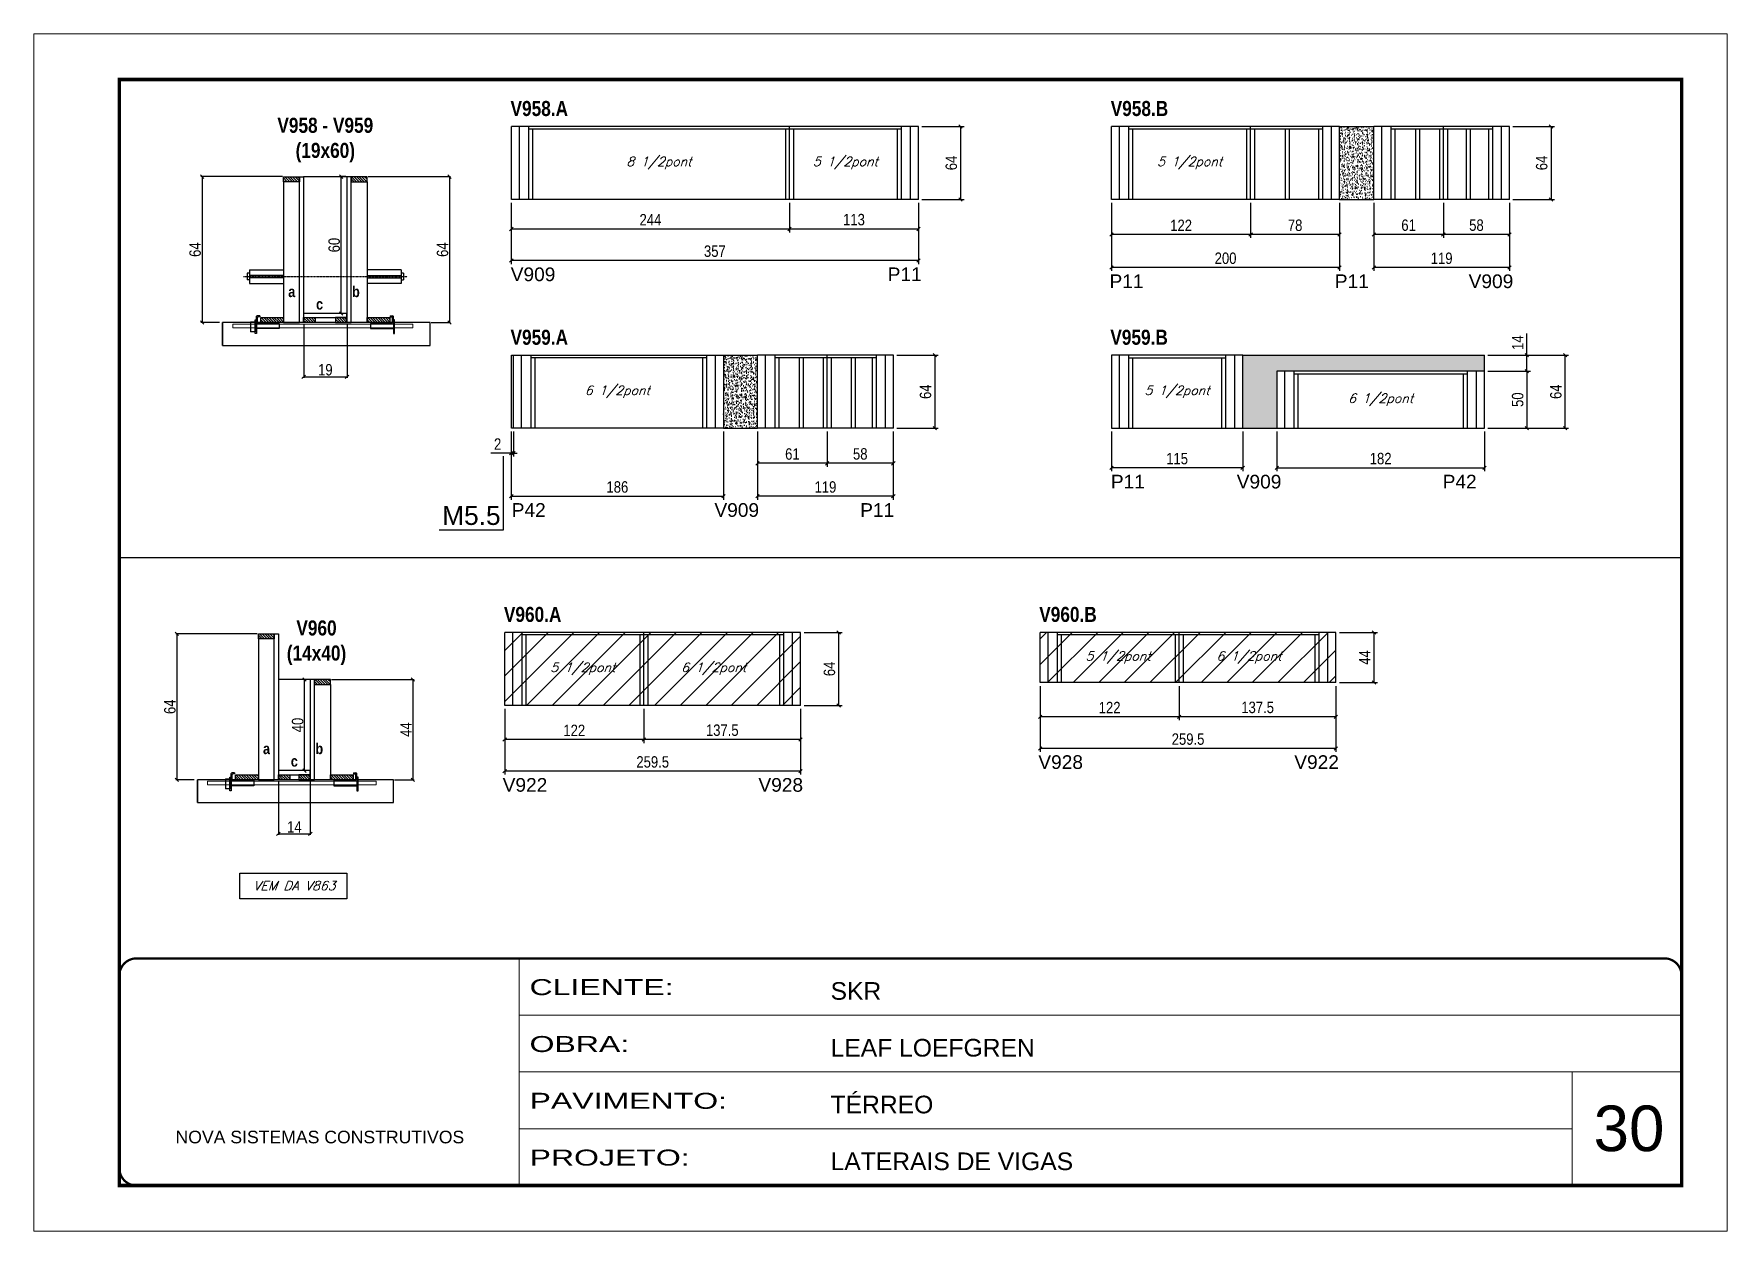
# Model space of a CAD drawing. Extents: x 3309 to 9563, y -2522 to 14608.
# Drawn here: x 4908 to 6393, y 5518 to 6568 of the extents above; entities that cross this region are included whole.
import ezdxf

# ---------------------------------------------------------------- set-up
doc = ezdxf.new("R2010")
doc.units = 0
for name, pattern in [('CONTINUO', [0]), ('DASHED', [0.75, 0.5, -0.25]), ('HIDDEN', [0.375, 0.25, -0.125])]:
    doc.linetypes.add(name, pattern=pattern)
for name, color, linetype in [('5', 5, 'Continuous'), ('barrote', 251, 'Continuous'), ('COTA', 241, 'Continuous'), ('detalhes', 4, 'Continuous'), ('NOMENCLATURA', 7, 'Continuous'), ('Painéis', 200, 'Continuous'), ('presilha', 1, 'Continuous'), ('SARR_2.2x10', 60, 'Continuous'), ('SARR_2.2x7', 40, 'Continuous'), ('SARR_3.5x7', 81, 'Continuous'), ('TENSOR', 3, 'Continuous'), ('texto', 7, 'Continuous')]:
    doc.layers.add(name, color=color, linetype=linetype)
for name, color, linetype, lineweight in [('CARIMBO', 255, 'Continuous', 9), ('CONCRETO', 251, 'Continuous', 25), ('Folhas', 255, 'Continuous', 9), ('Hachura', 251, 'Continuous', 9), ('SARRAFO DE PRESSAO', 251, 'DASHED', 9), ('SCO-___-LAJ', 2, 'Continuous', 0)]:
    doc.layers.add(name, color=color, linetype=linetype, lineweight=lineweight)
doc.styles.add('ARIAL', font='arial.ttf')
doc.styles.add('COTA TECNICA', font='techl___.ttf', dxfattribs={"height": 10})
doc.styles.add('COTA TECNICA 2X', font='techl___.ttf', dxfattribs={"height": 10})
doc.styles.add('Romans', font='romans.shx')
doc.styles.get("Standard").update_dxf_attribs({"font": 'arial.ttf'})
doc.styles.add('TECNICA', font='techb___.ttf', dxfattribs={"height": 10})
doc.styles.add('Tecnologia', font='')
doc.styles.get('Tecnologia').set_extended_font_data('Forgotten Futurist')
doc.dimstyles.new('PAINEL', dxfattribs={"dimtxt": 10, "dimasz": 3, "dimexe": 3, "dimexo": 3, "dimgap": 3, "dimtad": 1, "dimdec": 1, "dimzin": 12, "dimdsep": 46, "dimtxsty": 'COTA TECNICA', "dimblk1": 'OBLIQUE', "dimblk2": 'OBLIQUE', "dimsah": 1, "dimcen": 0.9, "dimclrd": 4, "dimclre": 4, "dimclrt": 240, "dimadec": 1, "dimazin": 3, "dimtfac": 1, "dimtdec": 1, "dimtmove": 0, "dimatfit": 3, "dimfxl": 1, "dimtolj": 1, "dimtzin": 12, "dimarcsym": 0})
doc.dimstyles.new('SECAO', dxfattribs={"dimscale": 0.333333, "dimtxt": 5, "dimasz": 9, "dimexe": 3, "dimexo": 3, "dimgap": 3, "dimtad": 1, "dimdec": 1, "dimlfac": 0.5, "dimzin": 12, "dimdsep": 46, "dimtxsty": 'COTA TECNICA 2X', "dimblk1": 'OBLIQUE', "dimblk2": 'OBLIQUE', "dimsah": 1, "dimcen": 0.9, "dimclrd": 4, "dimclre": 4, "dimclrt": 240, "dimadec": 1, "dimazin": 3, "dimtfac": 1, "dimtdec": 1, "dimtmove": 0, "dimatfit": 3, "dimfxl": 1, "dimtolj": 1, "dimtzin": 12, "dimarcsym": 0})
pattern_1 = [(135, (38379.996, -117197.614), (-1.122532015, -1.122532015), [])]

msp = doc.modelspace()

# ---------------------------------------------------------------- texts
at = {"layer": '5', "linetype": 'Continuous'}
for s, rotation, p in [('V909', 0.00004, (5326.08, 6350.96, 0)), ('P11', 0.00004, (5656.65, 6350.96, 0)), ('P11', 0.00004, (5851.19, 6344.87, 0)), ('P11', 0.00004, (6048.79, 6344.87, 0)), ('V909', 0.00004, (6166.18, 6344.87, 0)), ('P11', 0.00004, (5852.42, 6169.14)), ('V909', 0.00004, (5962.81, 6169.14)), ('P42', 0.00004, (6143.38, 6169.14)), ('P42', 359.99996, (5326.96, 6144.26, 0)), ('V909', 359.99996, (5504.73, 6144.26, 0)), ('P11', 359.99996, (5632.57, 6144.26, 0)), ('V928', 359.99996, (5788.8, 5923.18)), ('V922', 359.99996, (6013.25, 5923.18)), ('V922', 0.00004, (5319.02, 5903.18)), ('V928', 0.00004, (5543.32, 5903.18))]:
    msp.add_text(s, height=12, rotation=rotation, dxfattribs=at).set_placement(p)
at = {"layer": 'CARIMBO', "style": 'ARIAL'}
msp.add_text('30', height=40, dxfattribs=at).set_placement((6275.73, 5587.98))
at = {"layer": 'detalhes', "style": 'TECNICA'}
for s, p in [('a', (5130.98, 6336.99)), ('b', (5186.96, 6336.98)), ('c', (5155.35, 6326.03)), ('a', (5108.86, 5936.17)), ('b', (5154.83, 5936.16)), ('c', (5133.23, 5925.21))]:
    msp.add_text(s, height=9.6, dxfattribs=at).set_placement(p)
at = {"layer": 'NOMENCLATURA', "style": 'TECNICA'}
for s, p in [('V958.A', (5325.91, 6495.78, 0)), ('V958.B', (5852.27, 6495.78, 0)), ('V959.A', (5325.91, 6295.16, 0)), ('V959.B', (5851.94, 6295.16)), ('V960.A', (5320.1, 6052.1)), ('V960.B', (5789.58, 6052.1))]:
    msp.add_text(s, height=13.2, dxfattribs=at).set_placement(p)
at = {"layer": 'NOMENCLATURA', "linetype": 'Continuous'}
msp.add_text('M5.5', height=16.5, dxfattribs=at).set_placement((5265.97, 6137.17, 0))
at = {"layer": 'NOMENCLATURA', "char_height": 13.2, "attachment_point": 2, "style": 'TECNICA'}
for s, insert in [('V958 - V959\\P(19x60)', (5163.46, 6494.25)), ('V960\\P(14x40)', (5155.75, 6053.43))]:
    msp.add_mtext_dynamic_manual_height_columns(s, width=300.2766, gutter_width=1, heights=[0], dxfattribs=dict(at, insert=insert))
at = {"layer": 'texto', "color": 2, "char_height": 8, "attachment_point": 5, "style": 'Romans'}
for s, insert in [('{\\Q19;\\C256;8 1/2pont}', (5456.13, 6454.59, 0)), ('{\\Q19;\\C256;5 1/2pont}', (5619.63, 6454.59, 0)), ('{\\Q19;\\C256;5 1/2pont}', (5921.49, 6454.59, 0)), ('{\\Q19;\\C256;6 1/2pont}', (5419.63, 6253.97, 0)), ('{\\Q19;\\C256;5 1/2pont}', (5910.49, 6253.97)), ('{\\Q19;\\C256;6 1/2pont}', (6088.99, 6246.97)), ('{\\Q19;\\C256;5 1/2pont}', (5389.31, 6010.91)), ('{\\Q19;\\C256;6 1/2pont}', (5504.06, 6010.91)), ('{\\Q19;\\C256;5 1/2pont}', (5858.8, 6020.91)), ('{\\Q19;\\C256;6 1/2pont}', (5973.55, 6020.91)), ('{\\Q19;\\C256;VEM DA V863}', (5136.33, 5820.82))]:
    msp.add_mtext(s, dxfattribs=dict(at, insert=insert))

# ---------------------------------------------------------------- blocks, each defined once
blk = doc.blocks.new('9999999999')
at = {"color": 30, "linetype": 'CONTINUO'}
for p, q in [((98564.6, 34230.2), (98564.6, 34429.4)), ((98564.6, 34379.6), (99584, 34379.6)), ((98564.6, 34329.8), (99488, 34329.8)), ((99584, 34329.8), (99488, 34329.8)), ((99488, 34329.8), (99488, 34230.2)), ((98564.6, 34280), (99488, 34280))]:
    blk.add_line(p, q, dxfattribs=at)
at = {"color": 30, "linetype": 'CONTINUO', "const_width": 2}
blk.add_lwpolyline([(99584, 34230.2), (99584, 34414.4, 0.414214), (99569, 34429.4), (98229, 34429.4, 0.414214), (98214, 34414.4), (98214, 34245.2, 0.414214), (98229, 34230.2), (99584, 34230.2)], format="xyb", dxfattribs=at)
at = {"layer": 'Folhas'}
blk.add_lwpolyline([(98139, 34190.2), (99624, 34190.2), (99624, 35240.2), (98139, 35240.2)], close=True, dxfattribs=at)
at = {"layer": 'Folhas', "color": 30, "const_width": 3}
blk.add_lwpolyline([(98214, 34230.2), (99584, 34230.2), (99584, 35200.2), (98214, 35200.2)], close=True, dxfattribs=at)
at = {"color": 7, "linetype": 'Continuous', "ltscale": 5, "style": 'ARIAL'}
for s, height, p in [('SKR', 15.48, (98837.7, 34393.1)), ('LEAF LOEFGREN', 15.483, (98837.7, 34343.3)), ('TÉRREO', 15.48, (98837.7, 34293.5)), ('NOVA SISTEMAS CONSTRUTIVOS', 11.059, (98263.2, 34267.2)), ('LATERAIS DE VIGAS', 15.483, (98837.7, 34243.7))]:
    blk.add_text(s, height=height, dxfattribs=at).set_placement(p)
at = {"layer": 'Folhas', "color": 7, "style": 'Tecnologia', "width": 1.5}
for s, p in [('CLIENTE:', (98573.7, 34397.2)), ('OBRA:', (98573.7, 34347.3)), ('PAVIMENTO:', (98573.7, 34297.5)), ('PROJETO:', (98573.7, 34247.7))]:
    blk.add_text(s, height=14, dxfattribs=at).set_placement(p)
blk = doc.blocks.new('PRESILHA METÁLICA 1')
at = {"layer": 'presilha'}
for p, q in [((0, 13), (6, 13)), ((0, 13), (0, 0)), ((6, 0), (0, 0)), ((6, 15.5), (7.5, 15.5)), ((6, -2.5), (6, 15.5)), ((6, 13), (6, 0)), ((7.5, 10.6), (7.5, 19.9)), ((7.5, 15.5), (7.5, -2.5)), ((37.5, 4.1), (7.5, 4.1)), ((12, 21), (8.6, 21)), ((9, 11.6), (9, 18.9)), ((12, 19.5), (9.6, 19.5)), ((37.5, 11), (9.6, 11)), ((12, 21), (12, 19.5)), ((37.5, 11), (37.5, 4.1)), ((7.5, -2.5), (6, -2.5))]:
    blk.add_line(p, q, dxfattribs=at)
for centre, radius, start, end in [((8.6, 19.9), 1.14, 90, 180), ((9.6, 18.9), 0.57, 90, 180), ((9.6, 11.6), 0.57, 180, 270)]:
    blk.add_arc(centre, radius, start, end, dxfattribs=at)
blk = doc.blocks.new('PRESILHA METÁLICA 2')
at = {"layer": 'presilha'}
for p, q in [((-5.2, 23.5), (-5.2, 22)), ((-5.2, 23.5), (-1.9, 23.5)), ((-0.8, 14.6), (-0.8, 22.4)), ((-30.8, 13.5), (-30.8, 6.6)), ((-30.8, 13.5), (-2.8, 13.5)), ((-30.8, 6.6), (-0.8, 6.6)), ((-5.2, 22), (-2.8, 22)), ((-2.2, 14.1), (-2.2, 21.4)), ((0.8, 18), (-0.8, 18)), ((-0.8, 18), (-0.8, 0)), ((-0.8, 0), (0.8, 0)), ((0.8, 0), (0.8, 18))]:
    blk.add_line(p, q, dxfattribs=at)
for centre, radius, start, end in [((-1.9, 22.4), 1.14, 0, 90), ((-2.8, 21.4), 0.57, 0, 90), ((-2.8, 14.1), 0.57, 270, 0)]:
    blk.add_arc(centre, radius, start, end, dxfattribs=at)
blk = doc.blocks.new('_Oblique')
at = {"color": 0, "linetype": 'ByBlock', "lineweight": -2}
blk.add_line((-0.5, -0.5), (0.5, 0.5), dxfattribs=at)
blk = doc.blocks.new('*D2335')
at = {"layer": 'COTA', "color": 4, "lineweight": -2, "transparency": 16777216}
for p, q in [((5125.9, 6442.6), (5054.4, 6442.6)), ((5055.4, 6442.6), (5055.4, 6314.6)), ((5070.6, 6314.6), (5054.4, 6314.6))]:
    blk.add_line(p, q, dxfattribs=at)
at = {"layer": 'Defpoints', "color": 0, "transparency": 16777216}
for p in [(5126.9, 6442.6), (5055.4, 6314.6), (5071.6, 6314.6)]:
    blk.add_point(p, dxfattribs=at)
at = {"layer": 'COTA', "color": 4, "lineweight": -2, "transparency": 16777216, "xscale": 3, "yscale": 3, "zscale": 3}
for p, rotation in [((5055.4, 6442.6), 90), ((5055.4, 6314.6), 270)]:
    blk.add_blockref('_Oblique', p, dxfattribs=dict(at, rotation=rotation))
at = {"layer": 'COTA', "color": 240, "transparency": 16777216, "insert": (5049.3, 6378.6), "char_height": 10, "attachment_point": 5, "rotation": 90, "style": 'COTA TECNICA 2X'}
blk.add_mtext('\\A1;64', dxfattribs=at)
blk = doc.blocks.new('*D2336')
at = {"layer": 'COTA', "color": 4, "lineweight": -2, "transparency": 16777216}
for p, q in [((5201.1, 6442.6), (5273.4, 6442.6)), ((5272.4, 6442.6), (5272.4, 6314.6)), ((5256.3, 6314.6), (5273.4, 6314.6))]:
    blk.add_line(p, q, dxfattribs=at)
at = {"layer": 'Defpoints', "color": 0, "transparency": 16777216}
for p in [(5200.1, 6442.6), (5255.3, 6314.6), (5272.4, 6314.6)]:
    blk.add_point(p, dxfattribs=at)
at = {"layer": 'COTA', "color": 4, "lineweight": -2, "transparency": 16777216, "xscale": 3, "yscale": 3, "zscale": 3}
for p, rotation in [((5272.4, 6442.6), 90), ((5272.4, 6314.6), 270)]:
    blk.add_blockref('_Oblique', p, dxfattribs=dict(at, rotation=rotation))
at = {"layer": 'COTA', "color": 240, "transparency": 16777216, "insert": (5266.3, 6378.6), "char_height": 10, "attachment_point": 5, "rotation": 90, "style": 'COTA TECNICA 2X'}
blk.add_mtext('\\A1;64', dxfattribs=at)
blk = doc.blocks.new('*D2337')
at = {"layer": 'COTA', "color": 4, "lineweight": -2, "transparency": 16777216}
for p, q in [((5181.5, 6442.6), (5176.4, 6442.6)), ((5177.4, 6322.6), (5177.4, 6442.6)), ((5181.5, 6322.6), (5176.4, 6322.6))]:
    blk.add_line(p, q, dxfattribs=at)
at = {"layer": 'Defpoints', "color": 0, "transparency": 16777216}
for p in [(5177.4, 6442.6), (5182.5, 6442.6), (5182.5, 6322.6)]:
    blk.add_point(p, dxfattribs=at)
at = {"layer": 'COTA', "color": 4, "lineweight": -2, "transparency": 16777216, "xscale": 3, "yscale": 3, "zscale": 3}
for p, rotation in [((5177.4, 6442.6), 90), ((5177.4, 6322.6), 270)]:
    blk.add_blockref('_Oblique', p, dxfattribs=dict(at, rotation=rotation))
at = {"layer": 'COTA', "color": 240, "transparency": 16777216, "insert": (5171.3, 6382.6), "char_height": 10, "attachment_point": 5, "rotation": 90, "style": 'COTA TECNICA 2X'}
blk.add_mtext('\\A1;60', dxfattribs=at)
blk = doc.blocks.new('*D2338')
at = {"layer": 'COTA', "color": 4, "lineweight": -2, "transparency": 16777216}
for p, q in [((5144.5, 6313.6), (5144.5, 6266.1)), ((5182.5, 6313.6), (5182.5, 6266.1)), ((5144.5, 6267.1), (5182.5, 6267.1))]:
    blk.add_line(p, q, dxfattribs=at)
at = {"layer": 'Defpoints', "color": 0, "transparency": 16777216}
for p in [(5144.5, 6314.6), (5182.5, 6314.6), (5182.5, 6267.1)]:
    blk.add_point(p, dxfattribs=at)
at = {"layer": 'COTA', "color": 4, "lineweight": -2, "transparency": 16777216, "xscale": 3, "yscale": 3, "zscale": 3, "rotation": 180}
blk.add_blockref('_Oblique', (5144.5, 6267.1), dxfattribs=at)
at = {"layer": 'COTA', "color": 4, "lineweight": -2, "transparency": 16777216, "xscale": 3, "yscale": 3, "zscale": 3}
blk.add_blockref('_Oblique', (5182.5, 6267.1), dxfattribs=at)
at = {"layer": 'COTA', "color": 240, "transparency": 16777216, "insert": (5163.5, 6273.2), "char_height": 10, "attachment_point": 5, "style": 'COTA TECNICA 2X'}
blk.add_mtext('\\A1;19', dxfattribs=at)
blk = doc.blocks.new('*D2339')
at = {"layer": 'COTA', "color": 4, "linetype": 'ByBlock', "lineweight": -2, "transparency": 16777216}
for p, q in [((5570.6, 6419.6), (5570.6, 6393.7)), ((5683.6, 6419.6), (5683.6, 6393.7)), ((5683.6, 6396.7), (5570.6, 6396.7))]:
    blk.add_line(p, q, dxfattribs=at)
at = {"layer": 'Defpoints', "color": 0, "linetype": 'ByBlock', "transparency": 16777216}
for p in [(5570.6, 6422.6), (5683.6, 6422.6), (5570.6, 6396.7)]:
    blk.add_point(p, dxfattribs=at)
at = {"layer": 'COTA', "color": 4, "linetype": 'ByBlock', "lineweight": -2, "transparency": 16777216, "xscale": 3, "yscale": 3, "zscale": 3, "rotation": 180}
blk.add_blockref('_Oblique', (5570.6, 6396.7), dxfattribs=at)
at = {"layer": 'COTA', "color": 4, "linetype": 'ByBlock', "lineweight": -2, "transparency": 16777216, "xscale": 3, "yscale": 3, "zscale": 3}
blk.add_blockref('_Oblique', (5683.6, 6396.7), dxfattribs=at)
at = {"layer": 'COTA', "color": 240, "linetype": 'ByBlock', "transparency": 16777216, "insert": (5627.1, 6404.9), "char_height": 10, "attachment_point": 5, "style": 'COTA TECNICA'}
blk.add_mtext('\\A1;113', dxfattribs=at)
blk = doc.blocks.new('*D2340')
at = {"layer": 'COTA', "color": 4, "linetype": 'ByBlock', "lineweight": -2, "transparency": 16777216}
for p, q in [((5326.6, 6419.6), (5326.6, 6393.7)), ((5570.6, 6419.6), (5570.6, 6393.7)), ((5570.6, 6396.7), (5326.6, 6396.7))]:
    blk.add_line(p, q, dxfattribs=at)
at = {"layer": 'Defpoints', "color": 0, "linetype": 'ByBlock', "transparency": 16777216}
for p in [(5326.6, 6422.6), (5570.6, 6422.6), (5326.6, 6396.7)]:
    blk.add_point(p, dxfattribs=at)
at = {"layer": 'COTA', "color": 4, "linetype": 'ByBlock', "lineweight": -2, "transparency": 16777216, "xscale": 3, "yscale": 3, "zscale": 3, "rotation": 180}
blk.add_blockref('_Oblique', (5326.6, 6396.7), dxfattribs=at)
at = {"layer": 'COTA', "color": 4, "linetype": 'ByBlock', "lineweight": -2, "transparency": 16777216, "xscale": 3, "yscale": 3, "zscale": 3}
blk.add_blockref('_Oblique', (5570.6, 6396.7), dxfattribs=at)
at = {"layer": 'COTA', "color": 240, "linetype": 'ByBlock', "transparency": 16777216, "insert": (5448.6, 6404.8), "char_height": 10, "attachment_point": 5, "style": 'COTA TECNICA'}
blk.add_mtext('\\A1;244', dxfattribs=at)
blk = doc.blocks.new('*D2341')
at = {"layer": 'COTA', "color": 4, "linetype": 'ByBlock', "lineweight": -2, "transparency": 16777216}
for p, q in [((5326.6, 6419.6), (5326.6, 6366)), ((5683.6, 6419.6), (5683.6, 6366)), ((5683.6, 6369), (5326.6, 6369))]:
    blk.add_line(p, q, dxfattribs=at)
at = {"layer": 'Defpoints', "color": 0, "linetype": 'ByBlock', "transparency": 16777216}
for p in [(5326.6, 6422.6), (5683.6, 6422.6), (5326.6, 6369)]:
    blk.add_point(p, dxfattribs=at)
at = {"layer": 'COTA', "color": 4, "linetype": 'ByBlock', "lineweight": -2, "transparency": 16777216, "xscale": 3, "yscale": 3, "zscale": 3, "rotation": 180}
blk.add_blockref('_Oblique', (5326.6, 6369), dxfattribs=at)
at = {"layer": 'COTA', "color": 4, "linetype": 'ByBlock', "lineweight": -2, "transparency": 16777216, "xscale": 3, "yscale": 3, "zscale": 3}
blk.add_blockref('_Oblique', (5683.6, 6369), dxfattribs=at)
at = {"layer": 'COTA', "color": 240, "linetype": 'ByBlock', "transparency": 16777216, "insert": (5505.1, 6377.2), "char_height": 10, "attachment_point": 5, "style": 'COTA TECNICA'}
blk.add_mtext('\\A1;357', dxfattribs=at)
blk = doc.blocks.new('*D2342')
at = {"layer": 'COTA', "color": 4, "lineweight": -2, "transparency": 16777216}
for p, q in [((5686.6, 6486.6), (5723.6, 6486.6)), ((5720.6, 6486.6), (5720.6, 6422.6)), ((5686.6, 6422.6), (5723.6, 6422.6))]:
    blk.add_line(p, q, dxfattribs=at)
at = {"layer": 'Defpoints', "color": 0, "transparency": 16777216}
for p in [(5683.6, 6486.6, 0), (5683.6, 6422.6, 0), (5720.6, 6422.6)]:
    blk.add_point(p, dxfattribs=at)
at = {"layer": 'COTA', "color": 4, "lineweight": -2, "transparency": 16777216, "xscale": 3, "yscale": 3, "zscale": 3}
for p, rotation in [((5720.6, 6486.6), 90), ((5720.6, 6422.6), 270)]:
    blk.add_blockref('_Oblique', p, dxfattribs=dict(at, rotation=rotation))
at = {"layer": 'COTA', "color": 240, "transparency": 16777216, "insert": (5712.5, 6454.6), "char_height": 10, "attachment_point": 5, "rotation": 90, "style": 'COTA TECNICA'}
blk.add_mtext('\\A1;64', dxfattribs=at)
blk = doc.blocks.new('*D2343')
at = {"layer": 'COTA', "color": 4, "linetype": 'ByBlock', "lineweight": -2, "transparency": 16777216}
for p, q in [((5975, 6419.6), (5975, 6388.9)), ((6053, 6419.6), (6053, 6388.9)), ((6053, 6391.9), (5975, 6391.9))]:
    blk.add_line(p, q, dxfattribs=at)
at = {"layer": 'Defpoints', "color": 0, "linetype": 'ByBlock', "transparency": 16777216}
for p in [(5975, 6422.6), (6053, 6422.6), (5975, 6391.9)]:
    blk.add_point(p, dxfattribs=at)
at = {"layer": 'COTA', "color": 4, "linetype": 'ByBlock', "lineweight": -2, "transparency": 16777216, "xscale": 3, "yscale": 3, "zscale": 3, "rotation": 180}
blk.add_blockref('_Oblique', (5975, 6391.9), dxfattribs=at)
at = {"layer": 'COTA', "color": 4, "linetype": 'ByBlock', "lineweight": -2, "transparency": 16777216, "xscale": 3, "yscale": 3, "zscale": 3}
blk.add_blockref('_Oblique', (6053, 6391.9), dxfattribs=at)
at = {"layer": 'COTA', "color": 240, "linetype": 'ByBlock', "transparency": 16777216, "insert": (6014, 6399.9), "char_height": 10, "attachment_point": 5, "style": 'COTA TECNICA'}
blk.add_mtext('\\A1;78', dxfattribs=at)
blk = doc.blocks.new('*D2344')
at = {"layer": 'COTA', "color": 4, "linetype": 'ByBlock', "lineweight": -2, "transparency": 16777216}
for p, q in [((5853, 6419.6), (5853, 6388.9)), ((5975, 6419.6), (5975, 6388.9)), ((5975, 6391.9), (5853, 6391.9))]:
    blk.add_line(p, q, dxfattribs=at)
at = {"layer": 'Defpoints', "color": 0, "linetype": 'ByBlock', "transparency": 16777216}
for p in [(5853, 6422.6), (5975, 6422.6), (5853, 6391.9)]:
    blk.add_point(p, dxfattribs=at)
at = {"layer": 'COTA', "color": 4, "linetype": 'ByBlock', "lineweight": -2, "transparency": 16777216, "xscale": 3, "yscale": 3, "zscale": 3, "rotation": 180}
blk.add_blockref('_Oblique', (5853, 6391.9), dxfattribs=at)
at = {"layer": 'COTA', "color": 4, "linetype": 'ByBlock', "lineweight": -2, "transparency": 16777216, "xscale": 3, "yscale": 3, "zscale": 3}
blk.add_blockref('_Oblique', (5975, 6391.9), dxfattribs=at)
at = {"layer": 'COTA', "color": 240, "linetype": 'ByBlock', "transparency": 16777216, "insert": (5914, 6399.9), "char_height": 10, "attachment_point": 5, "style": 'COTA TECNICA'}
blk.add_mtext('\\A1;122', dxfattribs=at)
blk = doc.blocks.new('*D2345')
at = {"layer": 'COTA', "color": 4, "linetype": 'ByBlock', "lineweight": -2, "transparency": 16777216}
for p, q in [((5853, 6419.6), (5853, 6359.9)), ((6053, 6419.6), (6053, 6359.9)), ((6053, 6362.9), (5853, 6362.9))]:
    blk.add_line(p, q, dxfattribs=at)
at = {"layer": 'Defpoints', "color": 0, "linetype": 'ByBlock', "transparency": 16777216}
for p in [(5853, 6422.6), (6053, 6422.6), (5853, 6362.9)]:
    blk.add_point(p, dxfattribs=at)
at = {"layer": 'COTA', "color": 4, "linetype": 'ByBlock', "lineweight": -2, "transparency": 16777216, "xscale": 3, "yscale": 3, "zscale": 3, "rotation": 180}
blk.add_blockref('_Oblique', (5853, 6362.9), dxfattribs=at)
at = {"layer": 'COTA', "color": 4, "linetype": 'ByBlock', "lineweight": -2, "transparency": 16777216, "xscale": 3, "yscale": 3, "zscale": 3}
blk.add_blockref('_Oblique', (6053, 6362.9), dxfattribs=at)
at = {"layer": 'COTA', "color": 240, "linetype": 'ByBlock', "transparency": 16777216, "insert": (5953, 6371), "char_height": 10, "attachment_point": 5, "style": 'COTA TECNICA'}
blk.add_mtext('\\A1;200', dxfattribs=at)
blk = doc.blocks.new('*D2346')
at = {"layer": 'COTA', "color": 4, "linetype": 'ByBlock', "lineweight": -2, "transparency": 16777216}
for p, q in [((6144, 6419.6), (6144, 6388.9)), ((6202, 6419.6), (6202, 6388.9)), ((6202, 6391.9), (6144, 6391.9))]:
    blk.add_line(p, q, dxfattribs=at)
at = {"layer": 'Defpoints', "color": 0, "linetype": 'ByBlock', "transparency": 16777216}
for p in [(6144, 6422.6), (6202, 6422.6), (6144, 6391.9)]:
    blk.add_point(p, dxfattribs=at)
at = {"layer": 'COTA', "color": 4, "linetype": 'ByBlock', "lineweight": -2, "transparency": 16777216, "xscale": 3, "yscale": 3, "zscale": 3, "rotation": 180}
blk.add_blockref('_Oblique', (6144, 6391.9), dxfattribs=at)
at = {"layer": 'COTA', "color": 4, "linetype": 'ByBlock', "lineweight": -2, "transparency": 16777216, "xscale": 3, "yscale": 3, "zscale": 3}
blk.add_blockref('_Oblique', (6202, 6391.9), dxfattribs=at)
at = {"layer": 'COTA', "color": 240, "linetype": 'ByBlock', "transparency": 16777216, "insert": (6173, 6400), "char_height": 10, "attachment_point": 5, "style": 'COTA TECNICA'}
blk.add_mtext('\\A1;58', dxfattribs=at)
blk = doc.blocks.new('*D2347')
at = {"layer": 'COTA', "color": 4, "linetype": 'ByBlock', "lineweight": -2, "transparency": 16777216}
for p, q in [((6083, 6419.6), (6083, 6388.9)), ((6144, 6419.6), (6144, 6388.9)), ((6144, 6391.9), (6083, 6391.9))]:
    blk.add_line(p, q, dxfattribs=at)
at = {"layer": 'Defpoints', "color": 0, "linetype": 'ByBlock', "transparency": 16777216}
for p in [(6083, 6422.6), (6144, 6422.6), (6083, 6391.9)]:
    blk.add_point(p, dxfattribs=at)
at = {"layer": 'COTA', "color": 4, "linetype": 'ByBlock', "lineweight": -2, "transparency": 16777216, "xscale": 3, "yscale": 3, "zscale": 3, "rotation": 180}
blk.add_blockref('_Oblique', (6083, 6391.9), dxfattribs=at)
at = {"layer": 'COTA', "color": 4, "linetype": 'ByBlock', "lineweight": -2, "transparency": 16777216, "xscale": 3, "yscale": 3, "zscale": 3}
blk.add_blockref('_Oblique', (6144, 6391.9), dxfattribs=at)
at = {"layer": 'COTA', "color": 240, "linetype": 'ByBlock', "transparency": 16777216, "insert": (6113.5, 6400), "char_height": 10, "attachment_point": 5, "style": 'COTA TECNICA'}
blk.add_mtext('\\A1;61', dxfattribs=at)
blk = doc.blocks.new('*D2348')
at = {"layer": 'COTA', "color": 4, "linetype": 'ByBlock', "lineweight": -2, "transparency": 16777216}
for p, q in [((6083, 6419.6), (6083, 6359.9)), ((6202, 6419.6), (6202, 6359.9)), ((6202, 6362.9), (6083, 6362.9))]:
    blk.add_line(p, q, dxfattribs=at)
at = {"layer": 'Defpoints', "color": 0, "linetype": 'ByBlock', "transparency": 16777216}
for p in [(6083, 6422.6), (6202, 6422.6), (6083, 6362.9)]:
    blk.add_point(p, dxfattribs=at)
at = {"layer": 'COTA', "color": 4, "linetype": 'ByBlock', "lineweight": -2, "transparency": 16777216, "xscale": 3, "yscale": 3, "zscale": 3, "rotation": 180}
blk.add_blockref('_Oblique', (6083, 6362.9), dxfattribs=at)
at = {"layer": 'COTA', "color": 4, "linetype": 'ByBlock', "lineweight": -2, "transparency": 16777216, "xscale": 3, "yscale": 3, "zscale": 3}
blk.add_blockref('_Oblique', (6202, 6362.9), dxfattribs=at)
at = {"layer": 'COTA', "color": 240, "linetype": 'ByBlock', "transparency": 16777216, "insert": (6142.5, 6371), "char_height": 10, "attachment_point": 5, "style": 'COTA TECNICA'}
blk.add_mtext('\\A1;119', dxfattribs=at)
blk = doc.blocks.new('*D2349')
at = {"layer": 'COTA', "color": 4, "lineweight": -2, "transparency": 16777216}
for p, q in [((6205, 6486.6), (6241.4, 6486.6)), ((6238.4, 6486.6), (6238.4, 6422.6)), ((6205, 6422.6), (6241.4, 6422.6))]:
    blk.add_line(p, q, dxfattribs=at)
at = {"layer": 'Defpoints', "color": 0, "transparency": 16777216}
for p in [(6202, 6486.6, 0), (6202, 6422.6, 0), (6238.4, 6422.6)]:
    blk.add_point(p, dxfattribs=at)
at = {"layer": 'COTA', "color": 4, "lineweight": -2, "transparency": 16777216, "xscale": 3, "yscale": 3, "zscale": 3}
for p, rotation in [((6238.4, 6486.6), 90), ((6238.4, 6422.6), 270)]:
    blk.add_blockref('_Oblique', p, dxfattribs=dict(at, rotation=rotation))
at = {"layer": 'COTA', "color": 240, "transparency": 16777216, "insert": (6230.3, 6454.6), "char_height": 10, "attachment_point": 5, "rotation": 90, "style": 'COTA TECNICA'}
blk.add_mtext('\\A1;64', dxfattribs=at)
blk = doc.blocks.new('*D2350')
at = {"layer": 'COTA', "color": 4, "lineweight": -2, "transparency": 16777216}
for p, q in [((5326.6, 6219), (5326.6, 6159.3)), ((5512.6, 6219), (5512.6, 6159.3)), ((5326.6, 6162.3), (5512.6, 6162.3))]:
    blk.add_line(p, q, dxfattribs=at)
at = {"layer": 'Defpoints', "color": 0, "transparency": 16777216}
for p in [(5326.6, 6222), (5512.6, 6222), (5512.6, 6162.3)]:
    blk.add_point(p, dxfattribs=at)
at = {"layer": 'COTA', "color": 4, "lineweight": -2, "transparency": 16777216, "xscale": 3, "yscale": 3, "zscale": 3, "rotation": 180}
blk.add_blockref('_Oblique', (5326.6, 6162.3), dxfattribs=at)
at = {"layer": 'COTA', "color": 4, "lineweight": -2, "transparency": 16777216, "xscale": 3, "yscale": 3, "zscale": 3}
blk.add_blockref('_Oblique', (5512.6, 6162.3), dxfattribs=at)
at = {"layer": 'COTA', "color": 240, "transparency": 16777216, "insert": (5419.6, 6170.4), "char_height": 10, "attachment_point": 5, "style": 'COTA TECNICA'}
blk.add_mtext('\\A1;186', dxfattribs=at)
blk = doc.blocks.new('*D2351')
at = {"layer": 'COTA', "color": 4, "lineweight": -2, "transparency": 16777216}
for p, q in [((5326.6, 6219), (5326.6, 6197.1)), ((5328.6, 6219), (5328.6, 6197.1)), ((5326.6, 6200.1), (5308.5, 6200.1)), ((5328.6, 6200.1), (5326.6, 6200.1)), ((5328.6, 6200.1), (5331.6, 6200.1))]:
    blk.add_line(p, q, dxfattribs=at)
at = {"layer": 'Defpoints', "color": 0, "transparency": 16777216}
for p in [(5326.6, 6222, 0), (5328.6, 6222, 0), (5326.6, 6200.1)]:
    blk.add_point(p, dxfattribs=at)
at = {"layer": 'COTA', "color": 4, "lineweight": -2, "transparency": 16777216, "xscale": 3, "yscale": 3, "zscale": 3}
blk.add_blockref('_Oblique', (5326.6, 6200.1), dxfattribs=at)
at = {"layer": 'COTA', "color": 4, "lineweight": -2, "transparency": 16777216, "xscale": 3, "yscale": 3, "zscale": 3, "rotation": 180}
blk.add_blockref('_Oblique', (5328.6, 6200.1), dxfattribs=at)
at = {"layer": 'COTA', "color": 240, "transparency": 16777216, "insert": (5314.6, 6208.1), "char_height": 10, "attachment_point": 5, "style": 'COTA TECNICA'}
blk.add_mtext('\\A1;2', dxfattribs=at)
blk = doc.blocks.new('*D2352')
at = {"layer": 'COTA', "color": 4, "linetype": 'ByBlock', "lineweight": -2, "transparency": 16777216}
for p, q in [((5603.6, 6219), (5603.6, 6188.2)), ((5661.6, 6219), (5661.6, 6188.2)), ((5661.6, 6191.2), (5603.6, 6191.2))]:
    blk.add_line(p, q, dxfattribs=at)
at = {"layer": 'Defpoints', "color": 0, "linetype": 'ByBlock', "transparency": 16777216}
for p in [(5603.6, 6222), (5661.6, 6222), (5603.6, 6191.2)]:
    blk.add_point(p, dxfattribs=at)
at = {"layer": 'COTA', "color": 4, "linetype": 'ByBlock', "lineweight": -2, "transparency": 16777216, "xscale": 3, "yscale": 3, "zscale": 3, "rotation": 180}
blk.add_blockref('_Oblique', (5603.6, 6191.2), dxfattribs=at)
at = {"layer": 'COTA', "color": 4, "linetype": 'ByBlock', "lineweight": -2, "transparency": 16777216, "xscale": 3, "yscale": 3, "zscale": 3}
blk.add_blockref('_Oblique', (5661.6, 6191.2), dxfattribs=at)
at = {"layer": 'COTA', "color": 240, "linetype": 'ByBlock', "transparency": 16777216, "insert": (5632.6, 6199.4), "char_height": 10, "attachment_point": 5, "style": 'COTA TECNICA'}
blk.add_mtext('\\A1;58', dxfattribs=at)
blk = doc.blocks.new('*D2353')
at = {"layer": 'COTA', "color": 4, "linetype": 'ByBlock', "lineweight": -2, "transparency": 16777216}
for p, q in [((5542.6, 6219), (5542.6, 6188.2)), ((5603.6, 6219), (5603.6, 6188.2)), ((5603.6, 6191.2), (5542.6, 6191.2))]:
    blk.add_line(p, q, dxfattribs=at)
at = {"layer": 'Defpoints', "color": 0, "linetype": 'ByBlock', "transparency": 16777216}
for p in [(5542.6, 6222), (5603.6, 6222), (5542.6, 6191.2)]:
    blk.add_point(p, dxfattribs=at)
at = {"layer": 'COTA', "color": 4, "linetype": 'ByBlock', "lineweight": -2, "transparency": 16777216, "xscale": 3, "yscale": 3, "zscale": 3, "rotation": 180}
blk.add_blockref('_Oblique', (5542.6, 6191.2), dxfattribs=at)
at = {"layer": 'COTA', "color": 4, "linetype": 'ByBlock', "lineweight": -2, "transparency": 16777216, "xscale": 3, "yscale": 3, "zscale": 3}
blk.add_blockref('_Oblique', (5603.6, 6191.2), dxfattribs=at)
at = {"layer": 'COTA', "color": 240, "linetype": 'ByBlock', "transparency": 16777216, "insert": (5573.1, 6199.3), "char_height": 10, "attachment_point": 5, "style": 'COTA TECNICA'}
blk.add_mtext('\\A1;61', dxfattribs=at)
blk = doc.blocks.new('*D2354')
at = {"layer": 'COTA', "color": 4, "linetype": 'ByBlock', "lineweight": -2, "transparency": 16777216}
for p, q in [((5542.6, 6219), (5542.6, 6159.3)), ((5661.6, 6219), (5661.6, 6159.3)), ((5661.6, 6162.3), (5542.6, 6162.3))]:
    blk.add_line(p, q, dxfattribs=at)
at = {"layer": 'Defpoints', "color": 0, "linetype": 'ByBlock', "transparency": 16777216}
for p in [(5542.6, 6222), (5661.6, 6222), (5542.6, 6162.3)]:
    blk.add_point(p, dxfattribs=at)
at = {"layer": 'COTA', "color": 4, "linetype": 'ByBlock', "lineweight": -2, "transparency": 16777216, "xscale": 3, "yscale": 3, "zscale": 3, "rotation": 180}
blk.add_blockref('_Oblique', (5542.6, 6162.3), dxfattribs=at)
at = {"layer": 'COTA', "color": 4, "linetype": 'ByBlock', "lineweight": -2, "transparency": 16777216, "xscale": 3, "yscale": 3, "zscale": 3}
blk.add_blockref('_Oblique', (5661.6, 6162.3), dxfattribs=at)
at = {"layer": 'COTA', "color": 240, "linetype": 'ByBlock', "transparency": 16777216, "insert": (5602.1, 6170.4), "char_height": 10, "attachment_point": 5, "style": 'COTA TECNICA'}
blk.add_mtext('\\A1;119', dxfattribs=at)
blk = doc.blocks.new('*D2355')
at = {"layer": 'COTA', "color": 4, "lineweight": -2, "transparency": 16777216}
for p, q in [((5664.6, 6286), (5701, 6286)), ((5698, 6286), (5698, 6222)), ((5664.6, 6222), (5701, 6222))]:
    blk.add_line(p, q, dxfattribs=at)
at = {"layer": 'Defpoints', "color": 0, "transparency": 16777216}
for p in [(5661.6, 6286, 0), (5661.6, 6222, 0), (5698, 6222)]:
    blk.add_point(p, dxfattribs=at)
at = {"layer": 'COTA', "color": 4, "lineweight": -2, "transparency": 16777216, "xscale": 3, "yscale": 3, "zscale": 3}
for p, rotation in [((5698, 6286), 90), ((5698, 6222), 270)]:
    blk.add_blockref('_Oblique', p, dxfattribs=dict(at, rotation=rotation))
at = {"layer": 'COTA', "color": 240, "transparency": 16777216, "insert": (5689.9, 6254), "char_height": 10, "attachment_point": 5, "rotation": 90, "style": 'COTA TECNICA'}
blk.add_mtext('\\A1;64', dxfattribs=at)
blk = doc.blocks.new('*D2356')
at = {"layer": 'COTA', "color": 4, "lineweight": -2, "transparency": 16777216}
for p, q in [((5853, 6219), (5853, 6184.2)), ((5968, 6219), (5968, 6184.2)), ((5968, 6187.2), (5853, 6187.2))]:
    blk.add_line(p, q, dxfattribs=at)
at = {"layer": 'Defpoints', "color": 0, "transparency": 16777216}
for p in [(5853, 6222), (5968, 6222), (5853, 6187.2)]:
    blk.add_point(p, dxfattribs=at)
at = {"layer": 'COTA', "color": 4, "lineweight": -2, "transparency": 16777216, "xscale": 3, "yscale": 3, "zscale": 3, "rotation": 180}
blk.add_blockref('_Oblique', (5853, 6187.2), dxfattribs=at)
at = {"layer": 'COTA', "color": 4, "lineweight": -2, "transparency": 16777216, "xscale": 3, "yscale": 3, "zscale": 3}
blk.add_blockref('_Oblique', (5968, 6187.2), dxfattribs=at)
at = {"layer": 'COTA', "color": 240, "transparency": 16777216, "insert": (5910.5, 6195.3), "char_height": 10, "attachment_point": 5, "style": 'COTA TECNICA'}
blk.add_mtext('\\A1;115', dxfattribs=at)
blk = doc.blocks.new('*D2357')
at = {"layer": 'COTA', "color": 4, "lineweight": -2, "transparency": 16777216}
for p, q in [((5998, 6219), (5998, 6184.2)), ((6180, 6219), (6180, 6184.2)), ((5998, 6187.2), (6180, 6187.2))]:
    blk.add_line(p, q, dxfattribs=at)
at = {"layer": 'Defpoints', "color": 0, "transparency": 16777216}
for p in [(5998, 6222), (6180, 6222), (6180, 6187.2)]:
    blk.add_point(p, dxfattribs=at)
at = {"layer": 'COTA', "color": 4, "lineweight": -2, "transparency": 16777216, "xscale": 3, "yscale": 3, "zscale": 3, "rotation": 180}
blk.add_blockref('_Oblique', (5998, 6187.2), dxfattribs=at)
at = {"layer": 'COTA', "color": 4, "lineweight": -2, "transparency": 16777216, "xscale": 3, "yscale": 3, "zscale": 3}
blk.add_blockref('_Oblique', (6180, 6187.2), dxfattribs=at)
at = {"layer": 'COTA', "color": 240, "transparency": 16777216, "insert": (6089, 6195.3), "char_height": 10, "attachment_point": 5, "style": 'COTA TECNICA'}
blk.add_mtext('\\A1;182', dxfattribs=at)
blk = doc.blocks.new('*D2358')
at = {"layer": 'COTA', "color": 4, "lineweight": -2, "transparency": 16777216}
for p, q in [((6183, 6272), (6220.3, 6272)), ((6217.3, 6272), (6217.3, 6222)), ((6183, 6222), (6220.3, 6222))]:
    blk.add_line(p, q, dxfattribs=at)
at = {"layer": 'Defpoints', "color": 0, "transparency": 16777216}
for p in [(6180, 6272, 0), (6180, 6222, 0), (6217.3, 6222)]:
    blk.add_point(p, dxfattribs=at)
at = {"layer": 'COTA', "color": 4, "lineweight": -2, "transparency": 16777216, "xscale": 3, "yscale": 3, "zscale": 3}
for p, rotation in [((6217.3, 6272), 90), ((6217.3, 6222), 270)]:
    blk.add_blockref('_Oblique', p, dxfattribs=dict(at, rotation=rotation))
at = {"layer": 'COTA', "color": 240, "transparency": 16777216, "insert": (6209.2, 6247), "char_height": 10, "attachment_point": 5, "rotation": 90, "style": 'COTA TECNICA'}
blk.add_mtext('\\A1;50', dxfattribs=at)
blk = doc.blocks.new('*D2359')
at = {"layer": 'COTA', "color": 4, "lineweight": -2, "transparency": 16777216}
for p, q in [((6217.3, 6286), (6217.3, 6305.1)), ((6183, 6286), (6220.3, 6286)), ((6217.3, 6272), (6217.3, 6286)), ((6183, 6272), (6220.3, 6272))]:
    blk.add_line(p, q, dxfattribs=at)
at = {"layer": 'Defpoints', "color": 0, "transparency": 16777216}
for p in [(6180, 6286, 0), (6217.3, 6286), (6180, 6272, 0)]:
    blk.add_point(p, dxfattribs=at)
at = {"layer": 'COTA', "color": 4, "lineweight": -2, "transparency": 16777216, "xscale": 3, "yscale": 3, "zscale": 3}
for p, rotation in [((6217.3, 6286), 90), ((6217.3, 6272), 270)]:
    blk.add_blockref('_Oblique', p, dxfattribs=dict(at, rotation=rotation))
at = {"layer": 'COTA', "color": 240, "transparency": 16777216, "insert": (6209.2, 6297), "char_height": 10, "attachment_point": 5, "rotation": 90, "style": 'COTA TECNICA'}
blk.add_mtext('\\A1;14', dxfattribs=at)
blk = doc.blocks.new('*D2360')
at = {"layer": 'COTA', "color": 4, "lineweight": -2, "transparency": 16777216}
for p, q in [((6183, 6286), (6253.8, 6286)), ((6250.8, 6222), (6250.8, 6286)), ((6183, 6222), (6253.8, 6222))]:
    blk.add_line(p, q, dxfattribs=at)
at = {"layer": 'Defpoints', "color": 0, "transparency": 16777216}
for p in [(6180, 6286, 0), (6250.8, 6286), (6180, 6222, 0)]:
    blk.add_point(p, dxfattribs=at)
at = {"layer": 'COTA', "color": 4, "lineweight": -2, "transparency": 16777216, "xscale": 3, "yscale": 3, "zscale": 3}
for p, rotation in [((6250.8, 6286), 90), ((6250.8, 6222), 270)]:
    blk.add_blockref('_Oblique', p, dxfattribs=dict(at, rotation=rotation))
at = {"layer": 'COTA', "color": 240, "transparency": 16777216, "insert": (6242.7, 6254), "char_height": 10, "attachment_point": 5, "rotation": 90, "style": 'COTA TECNICA'}
blk.add_mtext('\\A1;64', dxfattribs=at)
blk = doc.blocks.new('*D2361')
at = {"layer": 'COTA', "color": 4, "lineweight": -2, "transparency": 16777216}
for p, q in [((5103.7, 6041.7), (5032.3, 6041.7)), ((5033.3, 6041.7), (5033.3, 5913.7)), ((5048.5, 5913.7), (5032.3, 5913.7))]:
    blk.add_line(p, q, dxfattribs=at)
at = {"layer": 'Defpoints', "color": 0, "transparency": 16777216}
for p in [(5104.7, 6041.7), (5033.3, 5913.7), (5049.5, 5913.7)]:
    blk.add_point(p, dxfattribs=at)
at = {"layer": 'COTA', "color": 4, "lineweight": -2, "transparency": 16777216, "xscale": 3, "yscale": 3, "zscale": 3}
for p, rotation in [((5033.3, 6041.7), 90), ((5033.3, 5913.7), 270)]:
    blk.add_blockref('_Oblique', p, dxfattribs=dict(at, rotation=rotation))
at = {"layer": 'COTA', "color": 240, "transparency": 16777216, "insert": (5027.2, 5977.7), "char_height": 10, "attachment_point": 5, "rotation": 90, "style": 'COTA TECNICA 2X'}
blk.add_mtext('\\A1;64', dxfattribs=at)
blk = doc.blocks.new('*D2362')
at = {"layer": 'COTA', "color": 4, "lineweight": -2, "transparency": 16777216}
for p, q in [((5168.9, 6001.7), (5241.3, 6001.7)), ((5240.3, 6001.7), (5240.3, 5913.7)), ((5224.1, 5913.7), (5241.3, 5913.7))]:
    blk.add_line(p, q, dxfattribs=at)
at = {"layer": 'Defpoints', "color": 0, "transparency": 16777216}
for p in [(5167.9, 6001.7), (5223.1, 5913.7), (5240.3, 5913.7)]:
    blk.add_point(p, dxfattribs=at)
at = {"layer": 'COTA', "color": 4, "lineweight": -2, "transparency": 16777216, "xscale": 3, "yscale": 3, "zscale": 3}
for p, rotation in [((5240.3, 6001.7), 90), ((5240.3, 5913.7), 270)]:
    blk.add_blockref('_Oblique', p, dxfattribs=dict(at, rotation=rotation))
at = {"layer": 'COTA', "color": 240, "transparency": 16777216, "insert": (5234.2, 5957.7), "char_height": 10, "attachment_point": 5, "rotation": 90, "style": 'COTA TECNICA 2X'}
blk.add_mtext('\\A1;44', dxfattribs=at)
blk = doc.blocks.new('*D2363')
at = {"layer": 'COTA', "color": 4, "lineweight": -2, "transparency": 16777216}
for p, q in [((5149.3, 6001.7), (5144.3, 6001.7)), ((5145.3, 5921.7), (5145.3, 6001.7)), ((5149.3, 5921.7), (5144.3, 5921.7))]:
    blk.add_line(p, q, dxfattribs=at)
at = {"layer": 'Defpoints', "color": 0, "transparency": 16777216}
for p in [(5145.3, 6001.7), (5150.3, 6001.7), (5150.3, 5921.7)]:
    blk.add_point(p, dxfattribs=at)
at = {"layer": 'COTA', "color": 4, "lineweight": -2, "transparency": 16777216, "xscale": 3, "yscale": 3, "zscale": 3}
for p, rotation in [((5145.3, 6001.7), 90), ((5145.3, 5921.7), 270)]:
    blk.add_blockref('_Oblique', p, dxfattribs=dict(at, rotation=rotation))
at = {"layer": 'COTA', "color": 240, "transparency": 16777216, "insert": (5139.2, 5961.7), "char_height": 10, "attachment_point": 5, "rotation": 90, "style": 'COTA TECNICA 2X'}
blk.add_mtext('\\A1;40', dxfattribs=at)
blk = doc.blocks.new('*D2368')
at = {"layer": 'COTA', "color": 4, "lineweight": -2, "transparency": 16777216}
for p, q in [((5122.3, 5912.7), (5122.3, 5865.3)), ((5150.3, 5912.7), (5150.3, 5865.3)), ((5122.3, 5866.3), (5150.3, 5866.3))]:
    blk.add_line(p, q, dxfattribs=at)
at = {"layer": 'Defpoints', "color": 0, "transparency": 16777216}
for p in [(5122.3, 5913.7), (5150.3, 5913.7), (5150.3, 5866.3)]:
    blk.add_point(p, dxfattribs=at)
at = {"layer": 'COTA', "color": 4, "lineweight": -2, "transparency": 16777216, "xscale": 3, "yscale": 3, "zscale": 3, "rotation": 180}
blk.add_blockref('_Oblique', (5122.3, 5866.3), dxfattribs=at)
at = {"layer": 'COTA', "color": 4, "lineweight": -2, "transparency": 16777216, "xscale": 3, "yscale": 3, "zscale": 3}
blk.add_blockref('_Oblique', (5150.3, 5866.3), dxfattribs=at)
at = {"layer": 'COTA', "color": 240, "transparency": 16777216, "insert": (5136.3, 5872.3), "char_height": 10, "attachment_point": 5, "style": 'COTA TECNICA 2X'}
blk.add_mtext('\\A1;14', dxfattribs=at)
blk = doc.blocks.new('*D2364')
at = {"layer": 'COTA', "color": 4, "linetype": 'ByBlock', "lineweight": -2, "transparency": 16777216}
for p, q in [((5442.8, 5975.9), (5442.8, 5945.9)), ((5580.3, 5975.9), (5580.3, 5945.9)), ((5580.3, 5948.9), (5442.8, 5948.9))]:
    blk.add_line(p, q, dxfattribs=at)
at = {"layer": 'Defpoints', "color": 0, "linetype": 'ByBlock', "transparency": 16777216}
for p in [(5442.8, 5978.9), (5580.3, 5978.9), (5442.8, 5948.9)]:
    blk.add_point(p, dxfattribs=at)
at = {"layer": 'COTA', "color": 4, "linetype": 'ByBlock', "lineweight": -2, "transparency": 16777216, "xscale": 3, "yscale": 3, "zscale": 3, "rotation": 180}
blk.add_blockref('_Oblique', (5442.8, 5948.9), dxfattribs=at)
at = {"layer": 'COTA', "color": 4, "linetype": 'ByBlock', "lineweight": -2, "transparency": 16777216, "xscale": 3, "yscale": 3, "zscale": 3}
blk.add_blockref('_Oblique', (5580.3, 5948.9), dxfattribs=at)
at = {"layer": 'COTA', "color": 240, "linetype": 'ByBlock', "transparency": 16777216, "insert": (5511.6, 5957.1), "char_height": 10, "attachment_point": 5, "style": 'COTA TECNICA'}
blk.add_mtext('\\A1;137.5', dxfattribs=at)
blk = doc.blocks.new('*D2365')
at = {"layer": 'COTA', "color": 4, "linetype": 'ByBlock', "lineweight": -2, "transparency": 16777216}
for p, q in [((5320.8, 5975.9), (5320.8, 5945.9)), ((5442.8, 5975.9), (5442.8, 5945.9)), ((5442.8, 5948.9), (5320.8, 5948.9))]:
    blk.add_line(p, q, dxfattribs=at)
at = {"layer": 'Defpoints', "color": 0, "linetype": 'ByBlock', "transparency": 16777216}
for p in [(5320.8, 5978.9), (5442.8, 5978.9), (5320.8, 5948.9)]:
    blk.add_point(p, dxfattribs=at)
at = {"layer": 'COTA', "color": 4, "linetype": 'ByBlock', "lineweight": -2, "transparency": 16777216, "xscale": 3, "yscale": 3, "zscale": 3, "rotation": 180}
blk.add_blockref('_Oblique', (5320.8, 5948.9), dxfattribs=at)
at = {"layer": 'COTA', "color": 4, "linetype": 'ByBlock', "lineweight": -2, "transparency": 16777216, "xscale": 3, "yscale": 3, "zscale": 3}
blk.add_blockref('_Oblique', (5442.8, 5948.9), dxfattribs=at)
at = {"layer": 'COTA', "color": 240, "linetype": 'ByBlock', "transparency": 16777216, "insert": (5381.8, 5957), "char_height": 10, "attachment_point": 5, "style": 'COTA TECNICA'}
blk.add_mtext('\\A1;122', dxfattribs=at)
blk = doc.blocks.new('*D2369')
at = {"layer": 'COTA', "color": 4, "linetype": 'ByBlock', "lineweight": -2, "transparency": 16777216}
for p, q in [((5320.8, 5975.9), (5320.8, 5918.2)), ((5580.3, 5975.9), (5580.3, 5918.2)), ((5580.3, 5921.2), (5320.8, 5921.2))]:
    blk.add_line(p, q, dxfattribs=at)
at = {"layer": 'Defpoints', "color": 0, "linetype": 'ByBlock', "transparency": 16777216}
for p in [(5320.8, 5978.9), (5580.3, 5978.9), (5320.8, 5921.2)]:
    blk.add_point(p, dxfattribs=at)
at = {"layer": 'COTA', "color": 4, "linetype": 'ByBlock', "lineweight": -2, "transparency": 16777216, "xscale": 3, "yscale": 3, "zscale": 3, "rotation": 180}
blk.add_blockref('_Oblique', (5320.8, 5921.2), dxfattribs=at)
at = {"layer": 'COTA', "color": 4, "linetype": 'ByBlock', "lineweight": -2, "transparency": 16777216, "xscale": 3, "yscale": 3, "zscale": 3}
blk.add_blockref('_Oblique', (5580.3, 5921.2), dxfattribs=at)
at = {"layer": 'COTA', "color": 240, "linetype": 'ByBlock', "transparency": 16777216, "insert": (5450.6, 5929.3), "char_height": 10, "attachment_point": 5, "style": 'COTA TECNICA'}
blk.add_mtext('\\A1;259.5', dxfattribs=at)
blk = doc.blocks.new('*D2370')
at = {"layer": 'COTA', "color": 4, "lineweight": -2, "transparency": 16777216}
for p, q in [((5583.3, 6042.9), (5616.7, 6042.9)), ((5613.7, 5978.9), (5613.7, 6042.9)), ((5583.3, 5978.9), (5616.7, 5978.9))]:
    blk.add_line(p, q, dxfattribs=at)
at = {"layer": 'Defpoints', "color": 0, "transparency": 16777216}
for p in [(5580.3, 6042.9), (5613.7, 6042.9), (5580.3, 5978.9)]:
    blk.add_point(p, dxfattribs=at)
at = {"layer": 'COTA', "color": 4, "lineweight": -2, "transparency": 16777216, "xscale": 3, "yscale": 3, "zscale": 3}
for p, rotation in [((5613.7, 6042.9), 90), ((5613.7, 5978.9), 270)]:
    blk.add_blockref('_Oblique', p, dxfattribs=dict(at, rotation=rotation))
at = {"layer": 'COTA', "color": 240, "transparency": 16777216, "insert": (5605.6, 6010.9), "char_height": 10, "attachment_point": 5, "rotation": 90, "style": 'COTA TECNICA'}
blk.add_mtext('\\A1;64', dxfattribs=at)
blk = doc.blocks.new('*D2366')
at = {"layer": 'COTA', "color": 4, "linetype": 'ByBlock', "lineweight": -2, "transparency": 16777216}
for p, q in [((5912.3, 5995.9), (5912.3, 5965.9)), ((6049.8, 5995.9), (6049.8, 5965.9)), ((6049.8, 5968.9), (5912.3, 5968.9))]:
    blk.add_line(p, q, dxfattribs=at)
at = {"layer": 'Defpoints', "color": 0, "linetype": 'ByBlock', "transparency": 16777216}
for p in [(5912.3, 5998.9), (6049.8, 5998.9), (5912.3, 5968.9)]:
    blk.add_point(p, dxfattribs=at)
at = {"layer": 'COTA', "color": 4, "linetype": 'ByBlock', "lineweight": -2, "transparency": 16777216, "xscale": 3, "yscale": 3, "zscale": 3, "rotation": 180}
blk.add_blockref('_Oblique', (5912.3, 5968.9), dxfattribs=at)
at = {"layer": 'COTA', "color": 4, "linetype": 'ByBlock', "lineweight": -2, "transparency": 16777216, "xscale": 3, "yscale": 3, "zscale": 3}
blk.add_blockref('_Oblique', (6049.8, 5968.9), dxfattribs=at)
at = {"layer": 'COTA', "color": 240, "linetype": 'ByBlock', "transparency": 16777216, "insert": (5981.1, 5977.1), "char_height": 10, "attachment_point": 5, "style": 'COTA TECNICA'}
blk.add_mtext('\\A1;137.5', dxfattribs=at)
blk = doc.blocks.new('*D2367')
at = {"layer": 'COTA', "color": 4, "linetype": 'ByBlock', "lineweight": -2, "transparency": 16777216}
for p, q in [((5790.3, 5995.9), (5790.3, 5965.9)), ((5912.3, 5995.9), (5912.3, 5965.9)), ((5912.3, 5968.9), (5790.3, 5968.9))]:
    blk.add_line(p, q, dxfattribs=at)
at = {"layer": 'Defpoints', "color": 0, "linetype": 'ByBlock', "transparency": 16777216}
for p in [(5790.3, 5998.9), (5912.3, 5998.9), (5790.3, 5968.9)]:
    blk.add_point(p, dxfattribs=at)
at = {"layer": 'COTA', "color": 4, "linetype": 'ByBlock', "lineweight": -2, "transparency": 16777216, "xscale": 3, "yscale": 3, "zscale": 3, "rotation": 180}
blk.add_blockref('_Oblique', (5790.3, 5968.9), dxfattribs=at)
at = {"layer": 'COTA', "color": 4, "linetype": 'ByBlock', "lineweight": -2, "transparency": 16777216, "xscale": 3, "yscale": 3, "zscale": 3}
blk.add_blockref('_Oblique', (5912.3, 5968.9), dxfattribs=at)
at = {"layer": 'COTA', "color": 240, "linetype": 'ByBlock', "transparency": 16777216, "insert": (5851.3, 5977), "char_height": 10, "attachment_point": 5, "style": 'COTA TECNICA'}
blk.add_mtext('\\A1;122', dxfattribs=at)
blk = doc.blocks.new('*D2371')
at = {"layer": 'COTA', "color": 4, "linetype": 'ByBlock', "lineweight": -2, "transparency": 16777216}
for p, q in [((5790.3, 5995.9), (5790.3, 5938.2)), ((6049.8, 5995.9), (6049.8, 5938.2)), ((6049.8, 5941.2), (5790.3, 5941.2))]:
    blk.add_line(p, q, dxfattribs=at)
at = {"layer": 'Defpoints', "color": 0, "linetype": 'ByBlock', "transparency": 16777216}
for p in [(5790.3, 5998.9), (6049.8, 5998.9), (5790.3, 5941.2)]:
    blk.add_point(p, dxfattribs=at)
at = {"layer": 'COTA', "color": 4, "linetype": 'ByBlock', "lineweight": -2, "transparency": 16777216, "xscale": 3, "yscale": 3, "zscale": 3, "rotation": 180}
blk.add_blockref('_Oblique', (5790.3, 5941.2), dxfattribs=at)
at = {"layer": 'COTA', "color": 4, "linetype": 'ByBlock', "lineweight": -2, "transparency": 16777216, "xscale": 3, "yscale": 3, "zscale": 3}
blk.add_blockref('_Oblique', (6049.8, 5941.2), dxfattribs=at)
at = {"layer": 'COTA', "color": 240, "linetype": 'ByBlock', "transparency": 16777216, "insert": (5920.1, 5949.3), "char_height": 10, "attachment_point": 5, "style": 'COTA TECNICA'}
blk.add_mtext('\\A1;259.5', dxfattribs=at)
blk = doc.blocks.new('*D2372')
at = {"layer": 'COTA', "color": 4, "lineweight": -2, "transparency": 16777216}
for p, q in [((6052.8, 6042.9), (6086.2, 6042.9)), ((6083.2, 5998.9), (6083.2, 6042.9)), ((6052.8, 5998.9), (6086.2, 5998.9))]:
    blk.add_line(p, q, dxfattribs=at)
at = {"layer": 'Defpoints', "color": 0, "transparency": 16777216}
for p in [(6049.8, 6042.9), (6083.2, 6042.9), (6049.8, 5998.9)]:
    blk.add_point(p, dxfattribs=at)
at = {"layer": 'COTA', "color": 4, "lineweight": -2, "transparency": 16777216, "xscale": 3, "yscale": 3, "zscale": 3}
for p, rotation in [((6083.2, 6042.9), 90), ((6083.2, 5998.9), 270)]:
    blk.add_blockref('_Oblique', p, dxfattribs=dict(at, rotation=rotation))
at = {"layer": 'COTA', "color": 240, "transparency": 16777216, "insert": (6075.1, 6020.9), "char_height": 10, "attachment_point": 5, "rotation": 90, "style": 'COTA TECNICA'}
blk.add_mtext('\\A1;44', dxfattribs=at)

# ---------------------------------------------------------------- dimensions: what is measured, and where the dimension line sits
at = {"layer": 'COTA'}
for base, p1, p2, angle, dimstyle, picture, middle in [((5720.62, 6422.59, 0), (5683.63, 6486.59, 0), (5683.63, 6422.59, 0), 90, 'PAINEL', '*D2342', (5712.51, 6454.59, 0)), ((6238.4, 6422.59, 0), (6201.99, 6486.59, 0), (6201.99, 6422.59, 0), 90, 'PAINEL', '*D2349', (6230.3, 6454.59, 0)), ((5055.41, 6314.56, 0), (5126.86, 6442.56), (5071.64, 6314.56, 0), 90, 'SECAO', '*D2335', (5049.31, 6378.56, 0)), ((5177.38, 6442.56), (5182.46, 6322.56), (5182.46, 6442.56), 90, 'SECAO', '*D2337', (5171.28, 6382.56)), ((5272.38, 6314.56, 0), (5200.06, 6442.56), (5255.27, 6314.56, 0), 90, 'SECAO', '*D2336', (5266.27, 6378.56, 0)), ((6217.28, 6285.97, 0), (6179.99, 6271.97), (6179.99, 6285.97), 90, 'PAINEL', '*D2359', (6209.21, 6297.03, 0)), ((5698.04, 6221.97), (5661.63, 6285.97, 0), (5661.63, 6221.97, 0), 90, 'PAINEL', '*D2355', (5689.93, 6253.97)), ((6250.76, 6285.97, 0), (6179.99, 6221.97), (6179.99, 6285.97), 90, 'PAINEL', '*D2360', (6242.66, 6253.97, 0)), ((6217.28, 6221.97, 0), (6179.99, 6271.97), (6179.99, 6221.97), 90, 'PAINEL', '*D2358', (6209.17, 6246.97, 0)), ((5512.63, 6162.27, 0), (5326.63, 6221.97, 0), (5512.63, 6221.97, 0), 180, 'PAINEL', '*D2350', (5419.63, 6170.39, 0)), ((6179.99, 6187.16), (5997.99, 6221.97), (6179.99, 6221.97), 180, 'PAINEL', '*D2357', (6088.99, 6195.25)), ((5613.67, 6042.91), (5580.31, 5978.91), (5580.31, 6042.91), 90, 'PAINEL', '*D2370', (5605.56, 6010.91)), ((6083.15, 6042.91), (6049.8, 5998.91), (6049.8, 6042.91), 90, 'PAINEL', '*D2372', (6075.08, 6020.91)), ((5033.29, 5913.73), (5104.73, 6041.73), (5049.52, 5913.73), 90, 'SECAO', '*D2361', (5027.18, 5977.73)), ((5145.26, 6001.73), (5150.33, 5921.73), (5150.33, 6001.73), 90, 'SECAO', '*D2363', (5139.16, 5961.73)), ((5240.25, 5913.73), (5167.93, 6001.73), (5223.15, 5913.73), 90, 'SECAO', '*D2362', (5234.18, 5957.73))]:
    dim = msp.add_linear_dim(base=base, p1=p1, p2=p2, angle=angle, dimstyle=dimstyle, dxfattribs=at)
    dim.commit()
    dim.dimension.update_dxf_attribs({"geometry": picture, "text_midpoint": middle})
at = {"layer": 'COTA', "linetype": 'ByBlock'}
for base, p1, p2, picture, middle in [((5326.63, 6396.68, 0), (5570.63, 6422.59, 0), (5326.63, 6422.59, 0), '*D2340', (5448.63, 6404.75, 0)), ((5852.99, 6391.85, 0), (5974.99, 6422.59, 0), (5852.99, 6422.59, 0), '*D2344', (5913.99, 6399.91, 0)), ((6082.99, 6391.85, 0), (6143.99, 6422.59, 0), (6082.99, 6422.59, 0), '*D2347', (6113.49, 6399.96, 0)), ((5542.63, 6191.24, 0), (5603.63, 6221.97, 0), (5542.63, 6221.97, 0), '*D2353', (5573.13, 6199.34, 0)), ((5790.3, 5968.9), (5912.3, 5998.91), (5790.3, 5998.91), '*D2367', (5851.3, 5976.96)), ((5320.81, 5948.9), (5442.81, 5978.91), (5320.81, 5978.91), '*D2365', (5381.81, 5956.96))]:
    dim = msp.add_linear_dim(base=base, p1=p1, p2=p2, angle=180, dimstyle='PAINEL', override={"dimtmove": 1}, dxfattribs=at)
    dim.commit()
    dim.dimension.update_dxf_attribs({"geometry": picture, "text_midpoint": middle})
for base, p1, p2, picture, middle in [((5326.63, 6368.97, 0), (5683.63, 6422.59, 0), (5326.63, 6422.59, 0), '*D2341', (5505.13, 6377.19, 0)), ((5570.63, 6396.68, 0), (5683.63, 6422.59, 0), (5570.63, 6422.59, 0), '*D2339', (5627.13, 6404.9, 0)), ((5852.99, 6362.89, 0), (6052.99, 6422.59, 0), (5852.99, 6422.59, 0), '*D2345', (5952.99, 6370.99, 0)), ((5974.99, 6391.85, 0), (6052.99, 6422.59, 0), (5974.99, 6422.59, 0), '*D2343', (6013.99, 6399.95, 0)), ((6082.99, 6362.89, 0), (6201.99, 6422.59, 0), (6082.99, 6422.59, 0), '*D2348', (6142.49, 6370.97, 0)), ((6143.99, 6391.85, 0), (6201.99, 6422.59, 0), (6143.99, 6422.59, 0), '*D2346', (6172.99, 6399.99, 0)), ((5542.63, 6162.27, 0), (5661.63, 6221.97, 0), (5542.63, 6221.97, 0), '*D2354', (5602.13, 6170.35, 0)), ((5603.63, 6191.24, 0), (5661.63, 6221.97, 0), (5603.63, 6221.97, 0), '*D2352', (5632.63, 6199.37, 0)), ((5790.3, 5941.19), (6049.8, 5998.91), (5790.3, 5998.91), '*D2371', (5920.05, 5949.33)), ((5912.3, 5968.9), (6049.8, 5998.91), (5912.3, 5998.91), '*D2366', (5981.05, 5977.12)), ((5320.81, 5921.19), (5580.31, 5978.91), (5320.81, 5978.91), '*D2369', (5450.56, 5929.33)), ((5442.81, 5948.9), (5580.31, 5978.91), (5442.81, 5978.91), '*D2364', (5511.56, 5957.12))]:
    dim = msp.add_linear_dim(base=base, p1=p1, p2=p2, angle=180, dimstyle='PAINEL', dxfattribs=at)
    dim.commit()
    dim.dimension.update_dxf_attribs({"geometry": picture, "text_midpoint": middle})
at = {"layer": 'COTA'}
for base, p1, p2, dimstyle, picture, middle in [((5182.46, 6267.08), (5144.46, 6314.56), (5182.46, 6314.56), 'SECAO', '*D2338', (5163.46, 6273.17)), ((5326.63, 6200.1), (5328.63, 6221.97, 0), (5326.63, 6221.97, 0), 'PAINEL', '*D2351', (5314.57, 6208.1)), ((5852.99, 6187.16), (5967.99, 6221.97), (5852.99, 6221.97), 'PAINEL', '*D2356', (5910.49, 6195.27)), ((5150.33, 5866.26), (5122.33, 5913.73), (5150.33, 5913.73), 'SECAO', '*D2368', (5136.33, 5872.34))]:
    dim = msp.add_linear_dim(base=base, p1=p1, p2=p2, dimstyle=dimstyle, dxfattribs=at)
    dim.commit()
    dim.dimension.update_dxf_attribs({"geometry": picture, "text_midpoint": middle})

# ---------------------------------------------------------------- hatches: boundary and pattern name
at = {"layer": 'COTA'}
h = msp.add_hatch(dxfattribs=at)
h.set_pattern_fill('AR-CONC', color=256, scale=0.03)
h.set_pattern_definition([(50, (441.6676, 209.337), (5.46554, -0.4781726), [0.5715, -6.2865]), (355, (441.6676, 209.337), (-1.0573026, 5.7317054), [0.4572, -5.0292175]), (100.451445, (442.123, 209.297), (4.4082374, 5.2535326), [0.4857003, -5.3427073]), (46.1842, (441.6676, 210.861), (8.132371, -1.26127), [0.85725, -9.42975]), (96.63556, (442.345, 210.756), (7.122124, 7.422784), [0.728551, -8.014068]), (351.18415, (441.668, 210.861), (7.122124, 7.422784), [0.685799, -7.543792]), (21, (442.4296, 210.48), (4.5484317, -3.067956), [0.5715, -6.2865]), (326, (442.4296, 210.48), (1.854061, 5.525639), [0.4572, -5.0292]), (71.451445, (442.8087, 210.2244), (6.4024926, 2.457683), [0.4857003, -5.342698]), (37.5, (441.6676, 209.337), (0.0926581, 2.53665117), [0, -4.96824, 0, -5.1054, 0, -5.04825]), (7.5, (441.6676, 209.337), (2.0045899, 3.00541724), [0, -2.91084, 0, -4.85394, 0, -1.92405]), (327.5, (439.9684, 209.337), (4.06771786, -0.1718623), [0, -1.905, 0, -5.9436, 0, -7.8867]), (317.5, (439.2064, 209.337), (4.4438754, 0.7627947), [0, -2.4765, 0, -3.94716, 0, -5.6007])])
h.paths.add_polyline_path([(6082.99, 6486.59), (6052.99, 6486.59), (6052.99, 6422.59), (6082.99, 6422.59)])
h = msp.add_hatch(dxfattribs=at)
h.set_pattern_fill('AR-CONC', color=256, scale=0.03)
h.set_pattern_definition([(50, (-98.6945, 8.7183), (5.46554, -0.4781726), [0.5715, -6.2865]), (355, (-98.6945, 8.7183), (-1.0573026, 5.7317054), [0.4572, -5.0292175]), (100.451445, (-98.239, 8.6785), (4.4082374, 5.2535326), [0.4857003, -5.3427073]), (46.1842, (-98.6945, 10.242), (8.132371, -1.26127), [0.85725, -9.42975]), (96.63556, (-98.017, 10.137), (7.122124, 7.422784), [0.728551, -8.014068]), (351.18415, (-98.6945, 10.242), (7.122124, 7.422784), [0.685799, -7.543792]), (21, (-97.9325, 9.8613), (4.5484317, -3.067956), [0.5715, -6.2865]), (326, (-97.9325, 9.8613), (1.854061, 5.525639), [0.4572, -5.0292]), (71.451445, (-97.5535, 9.6057), (6.4024926, 2.457683), [0.4857003, -5.342698]), (37.5, (-98.6945, 8.7183), (0.0926581, 2.53665117), [0, -4.96824, 0, -5.1054, 0, -5.04825]), (7.5, (-98.6945, 8.7183), (2.0045899, 3.00541724), [0, -2.91084, 0, -4.85394, 0, -1.92405]), (327.5, (-100.3938, 8.7183), (4.06771786, -0.1718623), [0, -1.905, 0, -5.9436, 0, -7.8867]), (317.5, (-101.1558, 8.7183), (4.4438754, 0.7627947), [0, -2.4765, 0, -3.94716, 0, -5.6007])])
h.paths.add_polyline_path([(5542.63, 6285.97), (5512.63, 6285.97), (5512.63, 6221.97), (5542.63, 6221.97)])
h = msp.add_hatch(dxfattribs=at)
h.set_pattern_fill('AR-CONC', color=256, scale=0.03)
h.set_pattern_definition([(50, (482.494, 374.321), (5.46554, -0.4781726), [0.5715, -6.2865]), (355, (482.494, 374.321), (-1.0573026, 5.7317054), [0.4572, -5.0292175]), (100.451445, (482.9493, 374.2813), (4.4082374, 5.2535326), [0.4857003, -5.3427073]), (46.1842, (482.494, 375.845), (8.132371, -1.26127), [0.85725, -9.42975]), (96.63556, (483.1715, 375.74), (7.122124, 7.422784), [0.728551, -8.014068]), (351.18415, (482.494, 375.845), (7.122124, 7.422784), [0.685799, -7.543792]), (21, (483.256, 375.464), (4.5484317, -3.067956), [0.5715, -6.2865]), (326, (483.256, 375.464), (1.854061, 5.525639), [0.4572, -5.0292]), (71.451445, (483.635, 375.2085), (6.4024926, 2.457683), [0.4857003, -5.342698]), (37.5, (482.4938, 374.3212), (0.0926581, 2.53665117), [0, -4.96824, 0, -5.1054, 0, -5.04825]), (7.5, (482.4938, 374.3212), (2.0045899, 3.0054172), [0, -2.91084, 0, -4.85394, 0, -1.92405]), (327.5, (480.7946, 374.3212), (4.06771786, -0.1718623), [0, -1.905, 0, -5.9436, 0, -7.8867]), (317.5, (480.0326, 374.321), (4.4438754, 0.7627947), [0, -2.4765, 0, -3.94716, 0, -5.6007])])
h.paths.add_polyline_path([(5967.99, 6221.97), (5997.99, 6221.97), (5997.99, 6271.97), (6179.99, 6271.97), (6179.99, 6285.97), (5967.99, 6285.97)])
at = {"layer": 'Hachura', "linetype": 'ByBlock'}
h = msp.add_hatch(dxfattribs=at)
h.set_pattern_fill('ANSI31', color=256, scale=5)
h.set_pattern_definition([(45, (-3855, -1195.437), (-11.22532, 11.22532), [])])
h.paths.add_polyline_path([(5442.81, 6042.91), (5320.81, 6042.91), (5320.81, 5978.91), (5442.81, 5978.91)])
h.paths.add_polyline_path([(5580.31, 5978.91), (5580.31, 6042.91), (5442.81, 6042.91), (5442.81, 5978.91)])
h = msp.add_hatch(dxfattribs=at)
h.set_pattern_fill('ANSI31', color=256, scale=5)
h.paths.add_polyline_path([(5912.3, 6042.91), (5790.3, 6042.91), (5790.3, 5998.91), (5912.3, 5998.91)])
h.paths.add_polyline_path([(6049.8, 6042.91), (5912.3, 6042.91), (5912.3, 5998.91), (6049.8, 5998.91)])
at = {"layer": 'SARR_2.2x10'}
h = msp.add_hatch(dxfattribs=at)
h.set_pattern_fill('ANSI31', color=256, scale=0.5, angle=90)
h.set_pattern_definition([(135, (38300.396, -117197.614), (-1.122532015, -1.122532015), [])])
h.paths.add_polyline_path([(5106.86, 6318.96), (5106.86, 6314.56), (5126.86, 6314.56), (5126.86, 6318.96)])
h = msp.add_hatch(dxfattribs=at)
h.set_pattern_fill('ANSI31', color=256, scale=0.5, angle=90)
h.set_pattern_definition([(135, (38393.596, -117197.614), (-1.122532015, -1.122532015), [])])
h.paths.add_polyline_path([(5200.06, 6318.96), (5200.06, 6314.56), (5220.06, 6314.56), (5220.06, 6318.96)])
h = msp.add_hatch(dxfattribs=at)
h.set_pattern_fill('ANSI31', color=256, scale=0.5, angle=90)
h.set_pattern_definition([(135, (38278.2717, -117598.4353), (-1.122532015, -1.122532015), [])])
h.paths.add_polyline_path([(5084.73, 5918.13), (5084.73, 5913.73), (5104.73, 5913.73), (5104.73, 5918.13)])
h = msp.add_hatch(dxfattribs=at)
h.set_pattern_fill('ANSI31', color=256, scale=0.5, angle=90)
h.set_pattern_definition([(135, (38361.4717, -117598.4353), (-1.122532015, -1.122532015), [])])
h.paths.add_polyline_path([(5167.93, 5918.13), (5167.93, 5913.73), (5187.93, 5913.73), (5187.93, 5918.13)])
at = {"layer": 'SARR_2.2x7'}
h = msp.add_hatch(dxfattribs=at)
h.set_pattern_fill('ANSI31', color=256, scale=0.5, angle=90)
h.set_pattern_definition([(135, (38314.396, -117074.014), (-1.122532015, -1.122532015), [])])
h.paths.add_polyline_path([(5140.86, 6442.56), (5140.86, 6438.16), (5126.86, 6438.16), (5126.86, 6442.56)])
h = msp.add_hatch(dxfattribs=at)
h.set_pattern_fill('ANSI31', color=256, scale=0.5, angle=90)
h.set_pattern_definition([(135, (38294.396, -117074.014), (-1.122532015, -1.122532015), [])])
h.paths.add_polyline_path([(5186.06, 6442.56), (5186.06, 6438.16), (5200.06, 6438.16), (5200.06, 6442.56)])
h = msp.add_hatch(dxfattribs=at)
h.set_pattern_fill('ANSI31', color=256, scale=0.5, angle=90)
h.set_pattern_definition(pattern_1)
h.paths.add_polyline_path([(5154.46, 6314.56), (5154.46, 6318.96), (5144.46, 6318.96), (5144.46, 6314.56)])
h = msp.add_hatch(dxfattribs=at)
h.set_pattern_fill('ANSI31', color=256, scale=0.5, angle=90)
h.set_pattern_definition(pattern_1)
h.paths.add_polyline_path([(5172.46, 6318.96), (5172.46, 6314.56), (5182.46, 6314.56), (5182.46, 6318.96)])
h = msp.add_hatch(dxfattribs=at)
h.set_pattern_fill('ANSI31', color=256, scale=0.5, angle=90)
h.set_pattern_definition([(135, (38292.2717, -117474.8353), (-1.122532015, -1.122532015), [])])
h.paths.add_polyline_path([(5118.73, 6041.73), (5118.73, 6037.33), (5104.73, 6037.33), (5104.73, 6041.73)])
h = msp.add_hatch(dxfattribs=at)
h.set_pattern_fill('ANSI31', color=256, scale=0.5, angle=90)
h.set_pattern_definition([(135, (38262.2717, -117514.8353), (-1.122532015, -1.122532015), [])])
h.paths.add_polyline_path([(5153.93, 6001.73), (5153.93, 5997.33), (5167.93, 5997.33), (5167.93, 6001.73)])
h = msp.add_hatch(dxfattribs=at)
h.set_pattern_fill('ANSI31', color=256, scale=0.5, angle=90)
h.set_pattern_definition([(135, (38357.8717, -117598.4353), (-1.122532015, -1.122532015), [])])
h.paths.add_polyline_path([(5132.33, 5913.73), (5132.33, 5918.13), (5122.33, 5918.13), (5122.33, 5913.73)])
h = msp.add_hatch(dxfattribs=at)
h.set_pattern_fill('ANSI31', color=256, scale=0.5, angle=90)
h.set_pattern_definition([(135, (38347.8717, -117598.4353), (-1.122532015, -1.122532015), [])])
h.paths.add_polyline_path([(5140.33, 5918.13), (5140.33, 5913.73), (5150.33, 5913.73), (5150.33, 5918.13)])

# ---------------------------------------------------------------- linework, layer by layer
at = {"ltscale": 3}
for p, q in [((5094.86, 6358.01), (5094.86, 6352.01)), ((5096.86, 6358.01), (5094.86, 6358.01)), ((5096.86, 6361.01), (5096.86, 6349.01)), ((5096.86, 6361.01), (5126.86, 6361.01)), ((5126.86, 6356.01), (5096.86, 6356.01)), ((5230.06, 6361.01), (5200.06, 6361.01)), ((5200.06, 6356.01), (5230.06, 6356.01)), ((5230.06, 6361.01), (5230.06, 6349.01)), ((5232.06, 6358.01), (5230.06, 6358.01)), ((5232.06, 6358.01), (5232.06, 6352.01)), ((5096.86, 6352.01), (5094.86, 6352.01)), ((5126.86, 6354.01), (5096.86, 6354.01)), ((5096.86, 6349.01), (5126.86, 6349.01)), ((5200.06, 6354.01), (5230.06, 6354.01)), ((5230.06, 6349.01), (5200.06, 6349.01)), ((5230.06, 6352.01), (5232.06, 6352.01))]:
    msp.add_line(p, q, dxfattribs=at)
at = {"layer": 'barrote'}
msp.add_lwpolyline([(5073.4, 6294.56), (5255.32, 6294.56), (5255.32, 6314.56), (5073.4, 6314.56)], close=True, dxfattribs=at)
at = {"layer": 'barrote', "elevation": 0}
msp.add_lwpolyline([(5051.28, 5893.73), (5223.19, 5893.73), (5223.19, 5913.73), (5051.28, 5913.73)], close=True, dxfattribs=at)
at = {"layer": 'CONCRETO', "linetype": 'Continuous'}
for p, q in [((5182.46, 6442.56), (5144.46, 6442.56)), ((5150.33, 6001.73), (5122.33, 6001.73))]:
    msp.add_line(p, q, dxfattribs=at)
at = {"layer": 'COTA'}
for p, q in [((6052.99, 6486.59, 0), (6082.99, 6486.59, 0)), ((6052.99, 6422.59, 0), (6082.99, 6422.59, 0)), ((5512.63, 6285.97, 0), (5542.63, 6285.97, 0)), ((5967.99, 6285.97), (6179.99, 6285.97)), ((6179.99, 6271.97), (6179.99, 6285.97)), ((5512.63, 6221.97, 0), (5542.63, 6221.97, 0)), ((5967.99, 6221.97), (5997.99, 6221.97)), ((4982.87, 6108.56), (6352.87, 6108.56))]:
    msp.add_line(p, q, dxfattribs=at)
msp.add_lwpolyline([(5088.54, 5831.74), (5182.28, 5831.74), (5182.28, 5809.3), (5088.54, 5809.3)], close=True, dxfattribs=at)
at = {"layer": 'detalhes', "color": 250}
for p, q in [((5073.4, 6294.56), (5073.4, 6314.56)), ((5051.28, 5893.73), (5051.28, 5913.73))]:
    msp.add_line(p, q, dxfattribs=at)
at = {"layer": 'NOMENCLATURA', "linetype": 'Continuous'}
for p, q in [((5319.71, 6132.97, 0), (5319.71, 6197.59, 0)), ((5263.42, 6132.97, 0), (5319.71, 6132.97, 0))]:
    msp.add_line(p, q, dxfattribs=at)
at = {"layer": 'Painéis', "linetype": 'ByBlock'}
for p, q in [((5683.63, 6486.59, 0), (5326.63, 6486.59, 0)), ((5326.63, 6422.59, 0), (5326.63, 6486.59, 0)), ((5570.63, 6422.59, 0), (5570.63, 6486.59, 0)), ((5683.63, 6422.59, 0), (5683.63, 6486.59, 0)), ((6052.99, 6486.59, 0), (5852.99, 6486.59, 0)), ((5852.99, 6422.59, 0), (5852.99, 6486.59, 0)), ((5974.99, 6422.59, 0), (5974.99, 6486.59, 0)), ((6052.99, 6422.59, 0), (6052.99, 6486.59, 0)), ((6201.99, 6486.59, 0), (6082.99, 6486.59, 0)), ((6082.99, 6422.59, 0), (6082.99, 6486.59, 0)), ((6143.99, 6422.59, 0), (6143.99, 6486.59, 0)), ((6201.99, 6422.59, 0), (6201.99, 6486.59, 0)), ((5683.63, 6422.59, 0), (5326.63, 6422.59, 0)), ((6052.99, 6422.59, 0), (5852.99, 6422.59, 0)), ((6201.99, 6422.59, 0), (6082.99, 6422.59, 0)), ((5326.63, 6221.97, 0), (5326.63, 6285.97, 0)), ((5326.63, 6285.97, 0), (5512.63, 6285.97, 0)), ((5328.63, 6221.97, 0), (5328.63, 6285.97, 0)), ((5512.63, 6285.97, 0), (5512.63, 6221.97, 0)), ((5661.63, 6285.97, 0), (5542.63, 6285.97, 0)), ((5542.63, 6221.97, 0), (5542.63, 6285.97, 0)), ((5603.63, 6221.97, 0), (5603.63, 6285.97, 0)), ((5661.63, 6221.97, 0), (5661.63, 6285.97, 0)), ((5967.99, 6285.97), (5852.99, 6285.97)), ((5852.99, 6285.97), (5852.99, 6221.97)), ((5967.99, 6221.97), (5967.99, 6285.97)), ((6179.99, 6271.97), (5997.99, 6271.97)), ((5997.99, 6271.97), (5997.99, 6221.97)), ((6179.99, 6221.97), (6179.99, 6271.97)), ((5512.63, 6221.97, 0), (5326.63, 6221.97, 0)), ((5661.63, 6221.97, 0), (5542.63, 6221.97, 0)), ((5852.99, 6221.97), (5967.99, 6221.97)), ((5997.99, 6221.97), (6179.99, 6221.97)), ((5580.31, 6042.91), (5320.81, 6042.91)), ((5320.81, 5978.91), (5320.81, 6042.91)), ((5442.81, 5978.91), (5442.81, 6042.91)), ((5580.31, 5978.91), (5580.31, 6042.91)), ((6049.8, 6042.91), (5790.3, 6042.91)), ((5790.3, 5998.91), (5790.3, 6042.91)), ((5912.3, 5998.91), (5912.3, 6042.91)), ((6049.8, 5998.91), (6049.8, 6042.91)), ((6049.8, 5998.91), (5790.3, 5998.91)), ((5580.31, 5978.91), (5320.81, 5978.91))]:
    msp.add_line(p, q, dxfattribs=at)
at = {"layer": 'Painéis', "linetype": 'Continuous'}
for points in [[(5140.86, 6314.56), (5140.86, 6442.56), (5144.46, 6442.56), (5144.46, 6314.56)], [(5186.06, 6314.56), (5186.06, 6442.56), (5182.46, 6442.56), (5182.46, 6314.56)], [(5182.46, 6322.56), (5144.46, 6322.56), (5144.46, 6318.96), (5182.46, 6318.96)]]:
    msp.add_lwpolyline(points, close=True, dxfattribs=at)
at = {"layer": 'Painéis', "linetype": 'Continuous', "elevation": 0}
for points in [[(5118.73, 5913.73), (5118.73, 6041.73), (5122.33, 6041.73), (5122.33, 5913.73)], [(5153.93, 5913.73), (5153.93, 6001.73), (5150.33, 6001.73), (5150.33, 5913.73)], [(5150.33, 5921.73), (5122.33, 5921.73), (5122.33, 5918.13), (5150.33, 5918.13)]]:
    msp.add_lwpolyline(points, close=True, dxfattribs=at)
at = {"layer": 'SARR_2.2x10'}
for points in [[(5106.86, 6318.96), (5126.86, 6318.96), (5126.86, 6314.56), (5106.86, 6314.56)], [(5200.06, 6318.96), (5220.06, 6318.96), (5220.06, 6314.56), (5200.06, 6314.56)]]:
    msp.add_lwpolyline(points, close=True, dxfattribs=at)
at = {"layer": 'SARR_2.2x10', "elevation": 0}
for points in [[(5084.73, 5918.13), (5104.73, 5918.13), (5104.73, 5913.73), (5084.73, 5913.73)], [(5167.93, 5918.13), (5187.93, 5918.13), (5187.93, 5913.73), (5167.93, 5913.73)]]:
    msp.add_lwpolyline(points, close=True, dxfattribs=at)
at = {"layer": 'SARR_2.2x7', "linetype": 'Continuous'}
for p, q in [((5333.63, 6422.59, 0), (5333.63, 6486.59, 0)), ((5570.63, 6484.39, 0), (5341.63, 6484.39, 0)), ((5668.63, 6484.39, 0), (5570.63, 6484.39, 0)), ((5676.63, 6422.59, 0), (5676.63, 6486.59, 0)), ((5859.99, 6422.59, 0), (5859.99, 6486.59, 0)), ((5974.99, 6484.39, 0), (5867.99, 6484.39, 0)), ((6037.99, 6484.39, 0), (5974.99, 6484.39, 0)), ((6045.99, 6422.59, 0), (6045.99, 6486.59, 0)), ((6089.99, 6422.59, 0), (6089.99, 6486.59, 0)), ((6143.99, 6484.39, 0), (6097.99, 6484.39, 0)), ((6186.99, 6484.39, 0), (6143.99, 6484.39, 0)), ((6194.99, 6422.59, 0), (6194.99, 6486.59, 0)), ((5335.63, 6221.97, 0), (5335.63, 6285.97, 0)), ((5497.63, 6283.77, 0), (5343.63, 6283.77, 0)), ((5505.63, 6221.97, 0), (5505.63, 6285.97, 0)), ((5549.63, 6221.97, 0), (5549.63, 6285.97, 0)), ((5603.63, 6283.77, 0), (5557.63, 6283.77, 0)), ((5646.63, 6283.77, 0), (5603.63, 6283.77, 0)), ((5654.63, 6221.97, 0), (5654.63, 6285.97, 0)), ((5859.99, 6221.97), (5859.99, 6285.97)), ((5867.99, 6283.77), (5952.99, 6283.77)), ((5960.99, 6221.97), (5960.99, 6285.97)), ((6004.99, 6221.97), (6004.99, 6271.97)), ((6012.99, 6269.77), (6164.99, 6269.77)), ((6172.99, 6221.97), (6172.99, 6271.97)), ((5327.81, 5978.91), (5327.81, 6042.91)), ((5442.81, 6040.71), (5335.81, 6040.71)), ((5565.31, 6040.71), (5442.81, 6040.71)), ((5573.31, 5978.91), (5573.31, 6042.91)), ((5797.3, 5998.91), (5797.3, 6042.91)), ((5912.3, 6040.71), (5805.3, 6040.71)), ((6034.8, 6040.71), (5912.3, 6040.71)), ((6042.8, 5998.91), (6042.8, 6042.91))]:
    msp.add_line(p, q, dxfattribs=at)
at = {"layer": 'SARR_2.2x7', "elevation": 0}
for points in [[(5126.86, 6442.56), (5140.86, 6442.56), (5140.86, 6438.16), (5126.86, 6438.16)], [(5200.06, 6442.56), (5186.06, 6442.56), (5186.06, 6438.16), (5200.06, 6438.16)], [(5122.33, 5918.13), (5132.33, 5918.13), (5132.33, 5913.73), (5122.33, 5913.73)], [(5150.33, 5918.13), (5140.33, 5918.13), (5140.33, 5913.73), (5150.33, 5913.73)]]:
    msp.add_lwpolyline(points, close=True, dxfattribs=at)
at = {"layer": 'SARR_2.2x7'}
for points in [[(5144.46, 6318.96), (5154.46, 6318.96), (5154.46, 6314.56), (5144.46, 6314.56)], [(5182.46, 6318.96), (5172.46, 6318.96), (5172.46, 6314.56), (5182.46, 6314.56)], [(5104.73, 6041.73), (5118.73, 6041.73), (5118.73, 6037.33), (5104.73, 6037.33)], [(5167.93, 6001.73), (5153.93, 6001.73), (5153.93, 5997.33), (5167.93, 5997.33)]]:
    msp.add_lwpolyline(points, close=True, dxfattribs=at)
at = {"layer": 'SARR_3.5x7'}
for p, q in [((5341.63, 6486.59, 0), (5341.63, 6422.59, 0)), ((5345.13, 6484.39, 0), (5345.13, 6422.59, 0)), ((5567.13, 6484.39, 0), (5567.13, 6422.59, 0)), ((5574.13, 6484.39, 0), (5574.13, 6422.59, 0)), ((5665.13, 6484.39, 0), (5665.13, 6422.59, 0)), ((5668.63, 6486.59, 0), (5668.63, 6422.59, 0)), ((5867.99, 6486.59, 0), (5867.99, 6422.59, 0)), ((5871.49, 6484.39, 0), (5871.49, 6422.59, 0)), ((5971.49, 6484.39, 0), (5971.49, 6422.59, 0)), ((5978.49, 6484.39, 0), (5978.49, 6422.59, 0)), ((6005.13, 6484.39, 0), (6005.13, 6422.59, 0)), ((6008.63, 6484.39, 0), (6008.63, 6422.59, 0)), ((6034.49, 6484.39, 0), (6034.49, 6422.59, 0)), ((6037.99, 6486.59, 0), (6037.99, 6422.59, 0)), ((6097.99, 6486.59, 0), (6097.99, 6422.59, 0)), ((6101.49, 6484.39, 0), (6101.49, 6422.59, 0)), ((6119.45, 6484.39, 0), (6119.45, 6422.59, 0)), ((6122.95, 6484.39, 0), (6122.95, 6422.59, 0)), ((6140.49, 6484.39, 0), (6140.49, 6422.59, 0)), ((6147.49, 6484.39, 0), (6147.49, 6422.59, 0)), ((6163.95, 6484.39, 0), (6163.95, 6422.59, 0)), ((6167.45, 6484.39, 0), (6167.45, 6422.59, 0)), ((6183.49, 6484.39, 0), (6183.49, 6422.59, 0)), ((6186.99, 6486.59, 0), (6186.99, 6422.59, 0)), ((5343.63, 6285.97, 0), (5343.63, 6221.97, 0)), ((5347.13, 6283.77, 0), (5347.13, 6221.97, 0)), ((5494.13, 6283.77, 0), (5494.13, 6221.97, 0)), ((5497.63, 6285.97, 0), (5497.63, 6221.97, 0)), ((5557.63, 6285.97, 0), (5557.63, 6221.97, 0)), ((5561.13, 6283.77, 0), (5561.13, 6221.97, 0)), ((5579.09, 6283.77, 0), (5579.09, 6221.97, 0)), ((5582.59, 6283.77, 0), (5582.59, 6221.97, 0)), ((5600.13, 6283.77, 0), (5600.13, 6221.97, 0)), ((5607.13, 6283.77, 0), (5607.13, 6221.97, 0)), ((5624.66, 6283.77, 0), (5624.66, 6221.97, 0)), ((5628.16, 6283.77, 0), (5628.16, 6221.97, 0)), ((5643.13, 6283.77, 0), (5643.13, 6221.97, 0)), ((5646.63, 6285.97, 0), (5646.63, 6221.97, 0)), ((5867.99, 6285.97), (5867.99, 6221.97)), ((5871.49, 6283.77), (5871.49, 6221.97)), ((5949.49, 6283.77), (5949.49, 6221.97)), ((5952.99, 6285.97), (5952.99, 6221.97)), ((6012.99, 6271.97), (6012.99, 6221.97)), ((6016.49, 6269.77), (6016.49, 6221.97)), ((6161.49, 6269.77), (6161.49, 6221.97)), ((6164.99, 6271.97), (6164.99, 6221.97)), ((5335.81, 6042.91), (5335.81, 5978.91)), ((5339.31, 6040.71), (5339.31, 5978.91)), ((5439.31, 6040.71), (5439.31, 5978.91)), ((5446.31, 6040.71), (5446.31, 5978.91)), ((5561.81, 6040.71), (5561.81, 5978.91)), ((5565.31, 6042.91), (5565.31, 5978.91)), ((5805.3, 6042.91), (5805.3, 5998.91)), ((5808.8, 6040.71), (5808.8, 5998.91)), ((5908.8, 6040.71), (5908.8, 5998.91)), ((5915.8, 6040.71), (5915.8, 5998.91)), ((6031.3, 6040.71), (6031.3, 5998.91)), ((6034.8, 6042.91), (6034.8, 5998.91))]:
    msp.add_line(p, q, dxfattribs=at)
for points in [[(5140.86, 6438.16), (5126.86, 6438.16), (5126.86, 6314.56), (5140.86, 6314.56)], [(5186.06, 6438.16), (5200.06, 6438.16), (5200.06, 6314.56), (5186.06, 6314.56)]]:
    msp.add_lwpolyline(points, close=True, dxfattribs=at)
at = {"layer": 'SARR_3.5x7', "elevation": 0}
for points in [[(5118.73, 6037.33), (5104.73, 6037.33), (5104.73, 5913.73), (5118.73, 5913.73)], [(5153.93, 5997.33), (5167.93, 5997.33), (5167.93, 5913.73), (5153.93, 5913.73)]]:
    msp.add_lwpolyline(points, close=True, dxfattribs=at)
at = {"layer": 'SCO-___-LAJ', "color": 1}
msp.add_lwpolyline([(5082.4, 6313.22), (5240.24, 6313.22), (5240.24, 6310.02), (5082.4, 6310.02)], close=True, dxfattribs=at)
at = {"layer": 'SCO-___-LAJ', "color": 1, "elevation": 0}
msp.add_lwpolyline([(5060.28, 5912.4), (5208.12, 5912.4), (5208.12, 5909.2), (5060.28, 5909.2)], close=True, dxfattribs=at)
at = {"layer": 'TENSOR', "linetype": 'HIDDEN', "ltscale": 0.5}
msp.add_line((5091.86, 6355.01), (5235.36, 6355.01), dxfattribs=at)

# ---------------------------------------------------------------- block references
at = {"layer": 'presilha', "xscale": 0.6666666666666666, "yscale": 0.6666666666666666, "zscale": 0.6666666666666666}
for name, p in [('PRESILHA METÁLICA 1', (5097.99, 6306.59)), ('PRESILHA METÁLICA 2', (5223.74, 6304.92)), ('PRESILHA METÁLICA 1', (5075.87, 5905.77)), ('PRESILHA METÁLICA 2', (5191.61, 5904.1))]:
    msp.add_blockref(name, p, dxfattribs=at)
at = {"layer": 'SARRAFO DE PRESSAO', "color": 6, "linetype": 'ByBlock'}
msp.add_blockref('9999999999', (-93231.11, -28672.37), dxfattribs=at)

msp.set_redraw_order([(e.dxf.handle, doc.entitydb.next_handle()) for e in msp.query("TEXT MTEXT ATTDEF DIMENSION ARC_DIMENSION")])  # texts and dimensions are drawn at this point

doc.saveas('drawing.dxf')
